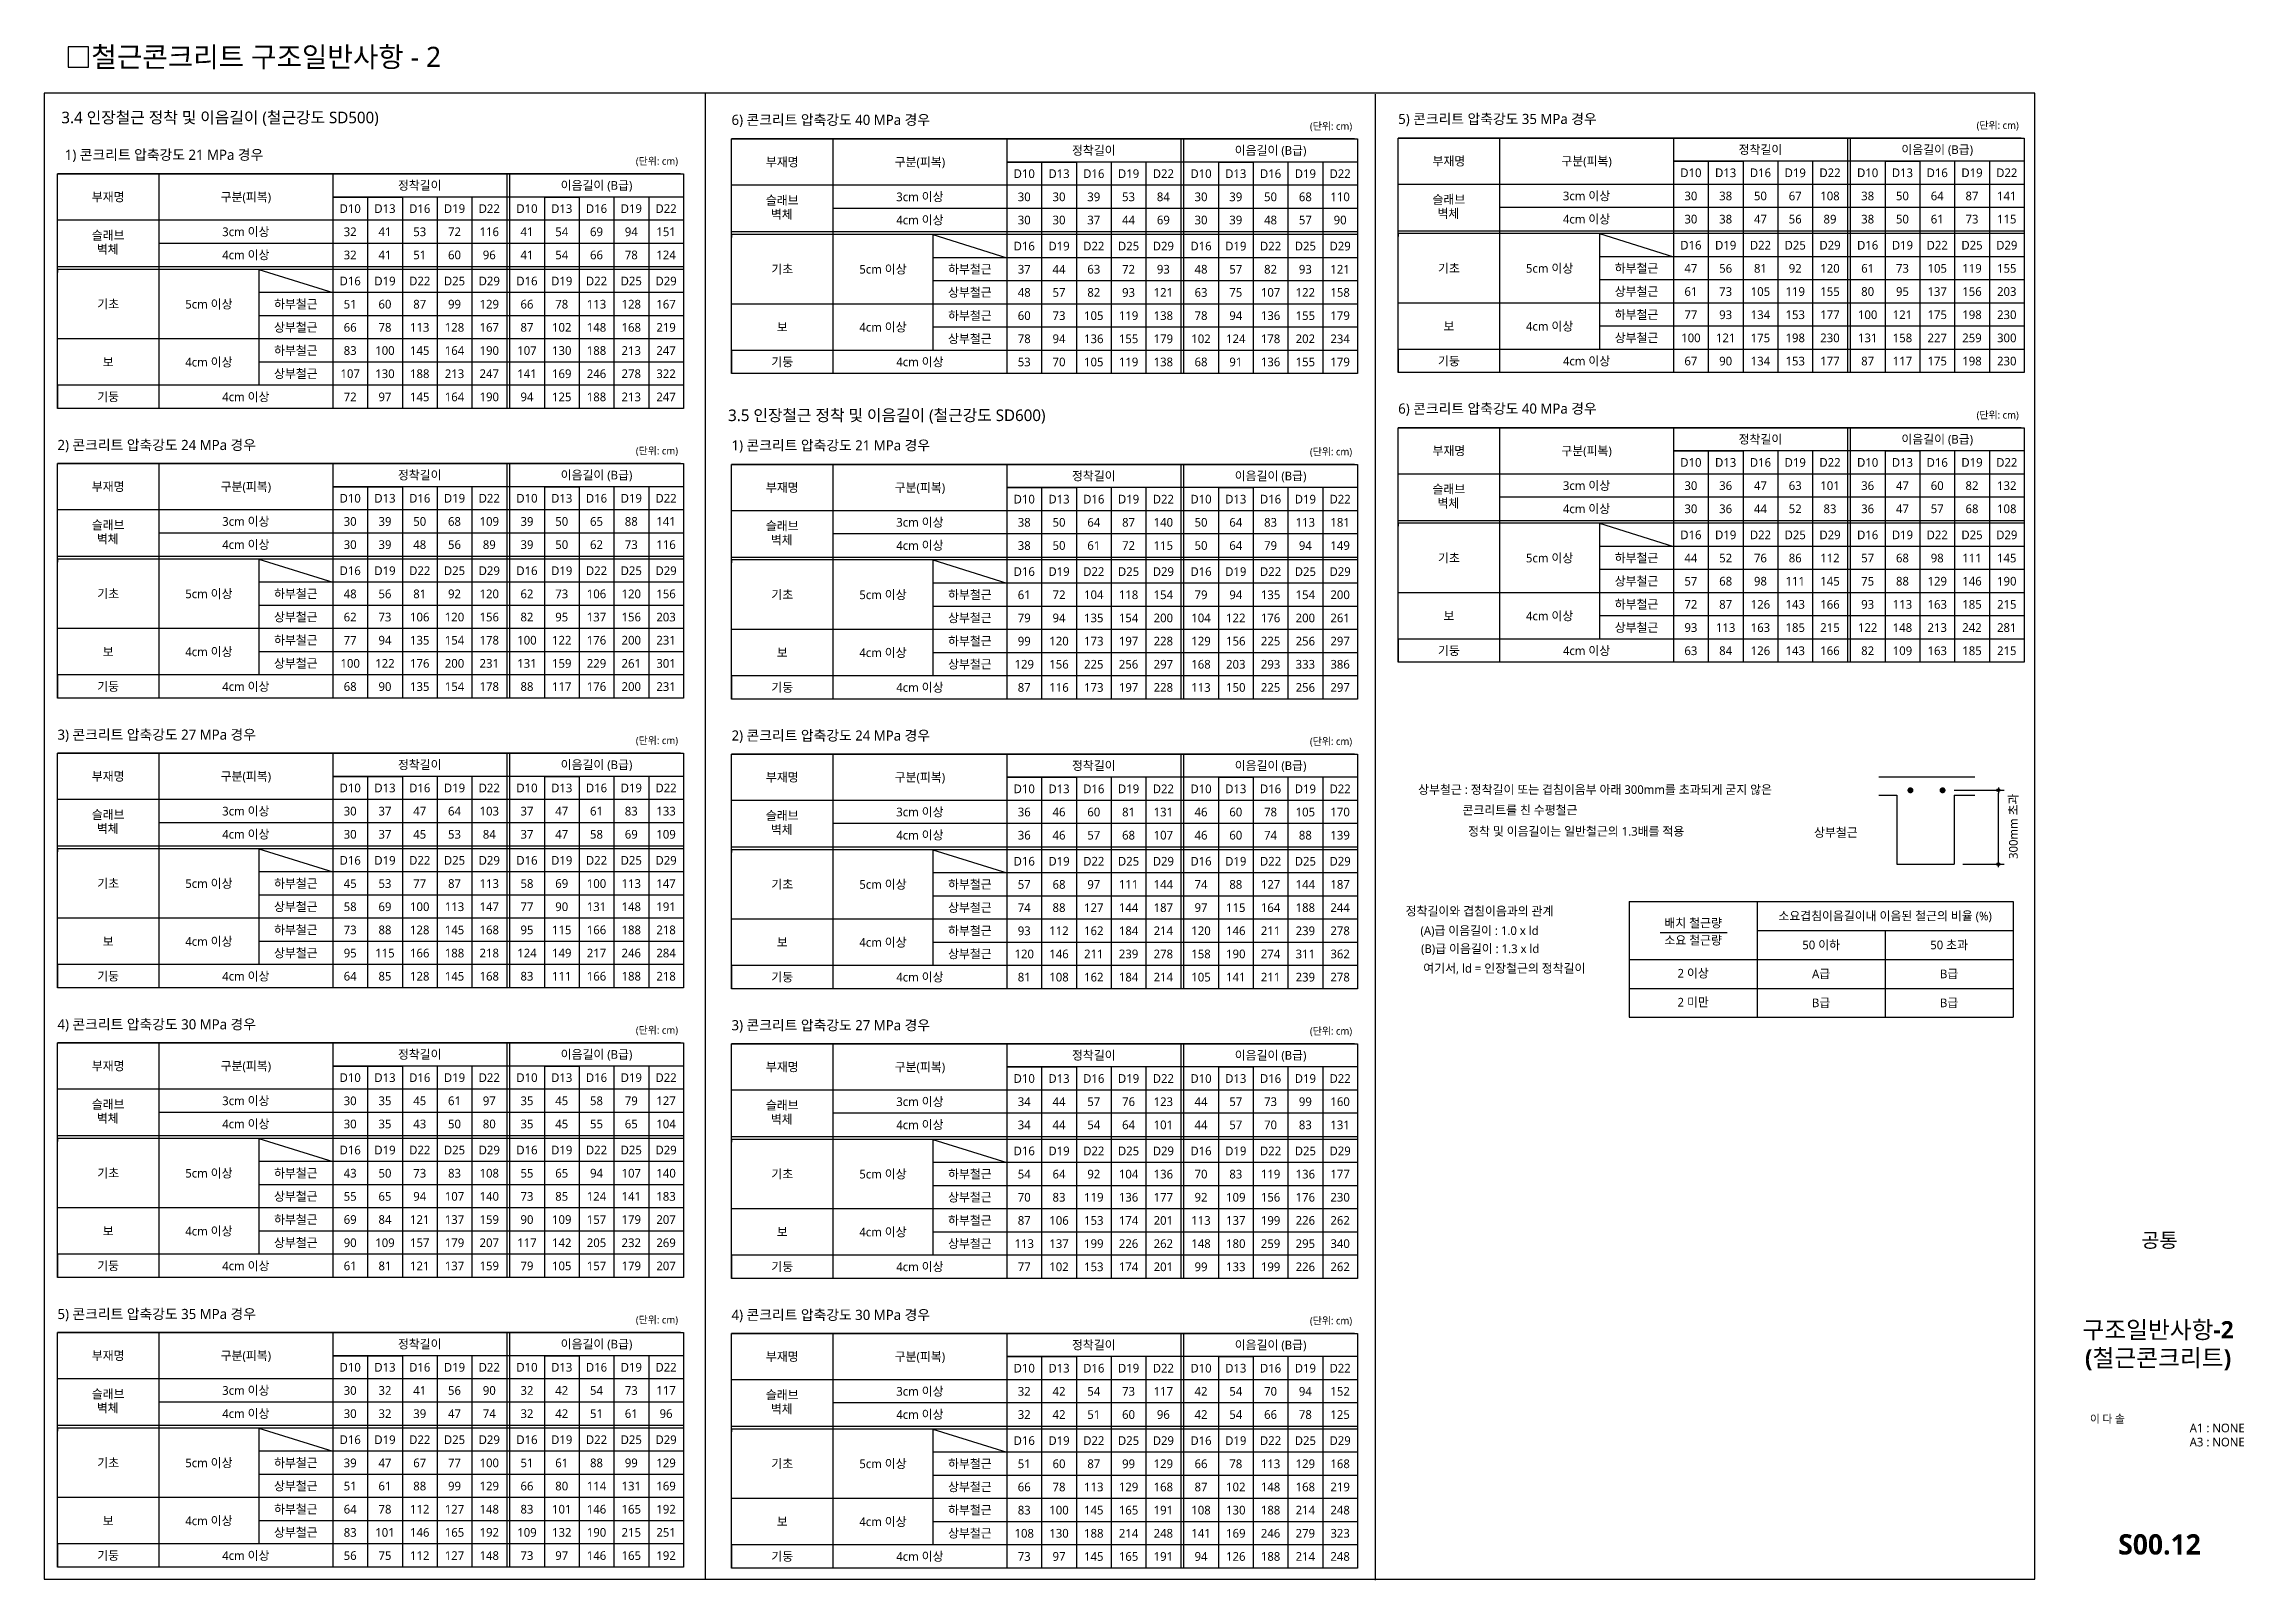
# Model space of a CAD drawing. Header units: millimetres. Extents: x 4573 to 501064, y -176100 to -4304.
# Drawn here: x 88750 to 164664, y -57331 to -4304 of the extents above; entities that cross this region are included whole.
import ezdxf
from ezdxf.enums import TextEntityAlignment as Align

# ---------------------------------------------------------------- set-up
doc = ezdxf.new("R2010")
doc.units = ezdxf.units.MM
doc.header["$LTSCALE"] = 800
doc.linetypes.add('ACAD_ISO02W100', pattern=[15, 12, -3])
doc.layers.get('Defpoints').update_dxf_attribs({"color": 147})
for name, color, linetype in [('BAR-S', 4, 'Continuous'), ('CHART', 7, 'Continuous'), ('DIM', 7, 'Continuous'), ('ELE4', 4, 'Continuous'), ('RXLEADER', 7, 'Continuous'), ('SHT', 5, 'Continuous'), ('TEXT', 3, 'Continuous'), ('TEXT5', 7, 'Continuous'), ('TITLE', 7, 'Continuous'), ('W1', 2, 'Continuous')]:
    doc.layers.add(name, color=color, linetype=linetype)
doc.styles.add('XR-SHEET-맑은고딕', font='malgun.ttf')
doc.styles.add('맑은고딕', font='malgun.ttf')
doc.styles.add('맑은고딕B', font='malgunbd.ttf')
doc.styles.add('스타일1', font='malgun.ttf')
doc.dimstyles.new('DIM1', dxfattribs={"dimscale": 10, "dimtxt": 3, "dimasz": 1, "dimexe": 2, "dimexo": 3, "dimgap": 1, "dimtad": 1, "dimdec": 0, "dimzin": 0, "dimdsep": 46, "dimtxsty": 'XR-SHEET-맑은고딕', "dimblk1": 'DIMDOT', "dimblk2": 'DIMDOT', "dimsah": 1, "dimcen": -1, "dimdle": 1.5, "dimclrt": 3, "dimadec": 0, "dimazin": 0, "dimtfac": 1, "dimtdec": 0, "dimtix": 1, "dimtmove": 2, "dimatfit": 3, "dimldrblk": 'DIMDOT', "dimfxl": 1, "dimtvp": 1, "dimtolj": 1, "dimtzin": 0, "dimarcsym": 0})

msp = doc.modelspace()

# ---------------------------------------------------------------- texts
at = {"layer": 'TEXT', "style": 'XR-SHEET-맑은고딕'}
msp.add_text('철근콘크리트 구조일반사항 - 2', height=700, dxfattribs=at).set_placement((90386.2, -4750), align=Align.MIDDLE_LEFT)
for s, height, p in [('3.4 인장철근 정착 및 이음길이 (철근강도 SD500)', 400, (89350.2, -7041.1)), ('6) 콘크리트 압축강도 40 MPa 경우', 350, (112475, -7097.2)), ('5) 콘크리트 압축강도 35 MPa 경우', 350, (135478.7, -7066.5)), ('(단위: cm)', 250, (132433.3, -7266.4)), ('(단위: cm)', 250, (155437.1, -7235.6)), ('1) 콘크리트 압축강도 21 MPa 경우', 350, (89468, -8303.3)), ('(단위: cm)', 250, (109173.8, -8472.5)), ('6) 콘크리트 압축강도 40 MPa 경우', 350, (135478.7, -17066.5)), ('3.5 인장철근 정착 및 이음길이 (철근강도 SD600)', 400, (112357.2, -17321.8)), ('(단위: cm)', 250, (155437.1, -17235.6)), ('2) 콘크리트 압축강도 24 MPa 경우', 350, (89215.4, -18321.7)), ('(단위: cm)', 250, (109173.8, -18472.5)), ('1) 콘크리트 압축강도 21 MPa 경우', 350, (112475, -18334.1)), ('(단위: cm)', 250, (132433.3, -18503.3)), ('3) 콘크리트 압축강도 27 MPa 경우', 350, (89215.4, -28321.7)), ('2) 콘크리트 압축강도 24 MPa 경우', 350, (112475, -28352.4)), ('(단위: cm)', 250, (109173.8, -28472.5)), ('(단위: cm)', 250, (132433.3, -28503.3)), ('4) 콘크리트 압축강도 30 MPa 경우', 350, (89215.4, -38321.7)), ('3) 콘크리트 압축강도 27 MPa 경우', 350, (112475, -38352.4)), ('(단위: cm)', 250, (109173.8, -38472.5)), ('(단위: cm)', 250, (132433.3, -38503.3)), ('5) 콘크리트 압축강도 35 MPa 경우', 350, (89215.4, -48321.7)), ('(단위: cm)', 250, (109173.8, -48472.5)), ('4) 콘크리트 압축강도 30 MPa 경우', 350, (112475, -48352.4)), ('(단위: cm)', 250, (132433.3, -48503.3))]:
    msp.add_text(s, height=height, dxfattribs=at).set_placement(p)
at = {"layer": 'TEXT'}
for s, height, style, p in [('부재명', 300, 'XR-SHEET-맑은고딕', (114224.9, -8380.7)), ('구분(피복)', 300, 'XR-SHEET-맑은고딕', (118974.8, -8380.7)), ('정착길이', 300, 'XR-SHEET-맑은고딕', (124974.8, -7980.7)), ('이음길이 (B급)', 300, 'XR-SHEET-맑은고딕', (131074.8, -7980.7)), ('부재명', 300, 'XR-SHEET-맑은고딕', (137228.7, -8350)), ('구분(피복)', 300, 'XR-SHEET-맑은고딕', (141978.6, -8350)), ('정착길이', 300, 'XR-SHEET-맑은고딕', (147978.6, -7950)), ('이음길이 (B급)', 300, 'XR-SHEET-맑은고딕', (154078.6, -7950)), ('정착길이', 300, 'XR-SHEET-맑은고딕', (101715.3, -9186.9)), ('이음길이 (B급)', 300, 'XR-SHEET-맑은고딕', (107815.3, -9186.9)), ('D10', 300, 'XR-SHEET-맑은고딕', (122574.8, -8780.7)), ('D13', 300, 'XR-SHEET-맑은고딕', (123774.8, -8780.7)), ('D16', 300, 'XR-SHEET-맑은고딕', (124974.8, -8780.7)), ('D19', 300, 'XR-SHEET-맑은고딕', (126174.8, -8780.7)), ('D22', 300, 'XR-SHEET-맑은고딕', (127374.8, -8780.7)), ('D10', 300, 'XR-SHEET-맑은고딕', (128674.8, -8780.7)), ('D13', 300, 'XR-SHEET-맑은고딕', (129874.8, -8780.7)), ('D16', 300, 'XR-SHEET-맑은고딕', (131074.8, -8780.7)), ('D19', 300, 'XR-SHEET-맑은고딕', (132274.8, -8780.7)), ('D22', 300, 'XR-SHEET-맑은고딕', (133474.8, -8780.7)), ('D10', 300, 'XR-SHEET-맑은고딕', (145578.6, -8750)), ('D13', 300, 'XR-SHEET-맑은고딕', (146778.6, -8750)), ('D16', 300, 'XR-SHEET-맑은고딕', (147978.6, -8750)), ('D19', 300, 'XR-SHEET-맑은고딕', (149178.6, -8750)), ('D22', 300, 'XR-SHEET-맑은고딕', (150378.6, -8750)), ('D10', 300, 'XR-SHEET-맑은고딕', (151678.6, -8750)), ('D13', 300, 'XR-SHEET-맑은고딕', (152878.6, -8750)), ('D16', 300, 'XR-SHEET-맑은고딕', (154078.6, -8750)), ('D19', 300, 'XR-SHEET-맑은고딕', (155278.6, -8750)), ('D22', 300, 'XR-SHEET-맑은고딕', (156478.6, -8750)), ('부재명', 300, 'XR-SHEET-맑은고딕', (90965.4, -9586.9)), ('구분(피복)', 300, 'XR-SHEET-맑은고딕', (95715.3, -9586.9)), ('D10', 300, 'XR-SHEET-맑은고딕', (99315.3, -9986.9)), ('D13', 300, 'XR-SHEET-맑은고딕', (100515.3, -9986.9)), ('D16', 300, 'XR-SHEET-맑은고딕', (101715.3, -9986.9)), ('D19', 300, 'XR-SHEET-맑은고딕', (102915.3, -9986.9)), ('D22', 300, 'XR-SHEET-맑은고딕', (104115.3, -9986.9)), ('D10', 300, 'XR-SHEET-맑은고딕', (105415.3, -9986.9)), ('D13', 300, 'XR-SHEET-맑은고딕', (106615.3, -9986.9)), ('D16', 300, 'XR-SHEET-맑은고딕', (107815.3, -9986.9)), ('D19', 300, 'XR-SHEET-맑은고딕', (109015.3, -9986.9)), ('D22', 300, 'XR-SHEET-맑은고딕', (110215.3, -9986.9)), ('슬래브', 300, 'XR-SHEET-맑은고딕', (114224.9, -9703.8)), ('슬래브', 300, 'XR-SHEET-맑은고딕', (114224.9, -9703.8)), ('3cm 이상', 300, 'XR-SHEET-맑은고딕', (118974.8, -9580.7)), ('30', 300, 'XR-SHEET-맑은고딕', (122574.8, -9580.7)), ('30', 300, 'XR-SHEET-맑은고딕', (123774.8, -9580.7)), ('39', 300, 'XR-SHEET-맑은고딕', (124974.8, -9580.7)), ('53', 300, 'XR-SHEET-맑은고딕', (126174.8, -9580.7)), ('84', 300, 'XR-SHEET-맑은고딕', (127374.8, -9580.7)), ('30', 300, 'XR-SHEET-맑은고딕', (128674.8, -9580.7)), ('39', 300, 'XR-SHEET-맑은고딕', (129874.8, -9580.7)), ('50', 300, 'XR-SHEET-맑은고딕', (131074.8, -9580.7)), ('68', 300, 'XR-SHEET-맑은고딕', (132274.8, -9580.7)), ('110', 300, 'XR-SHEET-맑은고딕', (133474.8, -9580.7)), ('슬래브', 300, 'XR-SHEET-맑은고딕', (137228.7, -9673.1)), ('슬래브', 300, 'XR-SHEET-맑은고딕', (137228.7, -9673.1)), ('3cm 이상', 300, 'XR-SHEET-맑은고딕', (141978.6, -9550)), ('30', 300, 'XR-SHEET-맑은고딕', (145578.6, -9550)), ('38', 300, 'XR-SHEET-맑은고딕', (146778.6, -9550)), ('50', 300, 'XR-SHEET-맑은고딕', (147978.6, -9550)), ('67', 300, 'XR-SHEET-맑은고딕', (149178.6, -9550)), ('108', 300, 'XR-SHEET-맑은고딕', (150378.6, -9550)), ('38', 300, 'XR-SHEET-맑은고딕', (151678.6, -9550)), ('50', 300, 'XR-SHEET-맑은고딕', (152878.6, -9550)), ('64', 300, 'XR-SHEET-맑은고딕', (154078.6, -9550)), ('87', 300, 'XR-SHEET-맑은고딕', (155278.6, -9550)), ('141', 300, 'XR-SHEET-맑은고딕', (156478.6, -9550)), ('3cm 이상', 300, 'XR-SHEET-맑은고딕', (95715.3, -10786.9)), ('벽체', 300, 'XR-SHEET-맑은고딕', (114206.7, -10188.1)), ('벽체', 300, 'XR-SHEET-맑은고딕', (114206.7, -10188.1)), ('4cm 이상', 300, 'XR-SHEET-맑은고딕', (118974.8, -10380.7)), ('30', 300, 'XR-SHEET-맑은고딕', (122574.8, -10380.7)), ('30', 300, 'XR-SHEET-맑은고딕', (123774.8, -10380.7)), ('37', 300, 'XR-SHEET-맑은고딕', (124974.8, -10380.7)), ('44', 300, 'XR-SHEET-맑은고딕', (126174.8, -10380.7)), ('69', 300, 'XR-SHEET-맑은고딕', (127374.8, -10380.7)), ('30', 300, 'XR-SHEET-맑은고딕', (128674.8, -10380.7)), ('39', 300, 'XR-SHEET-맑은고딕', (129874.8, -10380.7)), ('48', 300, 'XR-SHEET-맑은고딕', (131074.8, -10380.7)), ('57', 300, 'XR-SHEET-맑은고딕', (132274.8, -10380.7)), ('90', 300, 'XR-SHEET-맑은고딕', (133474.8, -10380.7)), ('벽체', 300, 'XR-SHEET-맑은고딕', (137210.4, -10157.3)), ('벽체', 300, 'XR-SHEET-맑은고딕', (137210.4, -10157.3)), ('4cm 이상', 300, 'XR-SHEET-맑은고딕', (141978.6, -10350)), ('30', 300, 'XR-SHEET-맑은고딕', (145578.6, -10350)), ('38', 300, 'XR-SHEET-맑은고딕', (146778.6, -10350)), ('47', 300, 'XR-SHEET-맑은고딕', (147978.6, -10350)), ('56', 300, 'XR-SHEET-맑은고딕', (149178.6, -10350)), ('89', 300, 'XR-SHEET-맑은고딕', (150378.6, -10350)), ('38', 300, 'XR-SHEET-맑은고딕', (151678.6, -10350)), ('50', 300, 'XR-SHEET-맑은고딕', (152878.6, -10350)), ('61', 300, 'XR-SHEET-맑은고딕', (154078.6, -10350)), ('73', 300, 'XR-SHEET-맑은고딕', (155278.6, -10350)), ('115', 300, 'XR-SHEET-맑은고딕', (156478.6, -10350)), ('슬래브', 300, 'XR-SHEET-맑은고딕', (90965.4, -10909.9)), ('슬래브', 300, 'XR-SHEET-맑은고딕', (90965.4, -10909.9)), ('벽체', 300, 'XR-SHEET-맑은고딕', (90947.1, -11394.2)), ('벽체', 300, 'XR-SHEET-맑은고딕', (90947.1, -11394.2)), ('32', 300, 'XR-SHEET-맑은고딕', (99315.3, -10786.9)), ('41', 300, 'XR-SHEET-맑은고딕', (100515.3, -10786.9)), ('53', 300, 'XR-SHEET-맑은고딕', (101715.3, -10786.9)), ('72', 300, 'XR-SHEET-맑은고딕', (102915.3, -10786.9)), ('116', 300, 'XR-SHEET-맑은고딕', (104115.3, -10786.9)), ('41', 300, 'XR-SHEET-맑은고딕', (105415.3, -10786.9)), ('54', 300, 'XR-SHEET-맑은고딕', (106615.3, -10786.9)), ('69', 300, 'XR-SHEET-맑은고딕', (107815.3, -10786.9)), ('94', 300, 'XR-SHEET-맑은고딕', (109015.3, -10786.9)), ('151', 300, 'XR-SHEET-맑은고딕', (110215.3, -10786.9)), ('D16', 300, 'XR-SHEET-맑은고딕', (122574.8, -11280.7)), ('D19', 300, 'XR-SHEET-맑은고딕', (123774.8, -11280.7)), ('D22', 300, 'XR-SHEET-맑은고딕', (124974.8, -11280.7)), ('D25', 300, 'XR-SHEET-맑은고딕', (126174.8, -11280.7)), ('D29', 300, 'XR-SHEET-맑은고딕', (127374.8, -11280.7)), ('D16', 300, 'XR-SHEET-맑은고딕', (128674.8, -11280.7)), ('D19', 300, 'XR-SHEET-맑은고딕', (129874.8, -11280.7)), ('D22', 300, 'XR-SHEET-맑은고딕', (131074.8, -11280.7)), ('D25', 300, 'XR-SHEET-맑은고딕', (132274.8, -11280.7)), ('D29', 300, 'XR-SHEET-맑은고딕', (133474.8, -11280.7)), ('D16', 300, 'XR-SHEET-맑은고딕', (145578.6, -11250)), ('D19', 300, 'XR-SHEET-맑은고딕', (146778.6, -11250)), ('D22', 300, 'XR-SHEET-맑은고딕', (147978.6, -11250)), ('D25', 300, 'XR-SHEET-맑은고딕', (149178.6, -11250)), ('D29', 300, 'XR-SHEET-맑은고딕', (150378.6, -11250)), ('D16', 300, 'XR-SHEET-맑은고딕', (151678.6, -11250)), ('D19', 300, 'XR-SHEET-맑은고딕', (152878.6, -11250)), ('D22', 300, 'XR-SHEET-맑은고딕', (154078.6, -11250)), ('D25', 300, 'XR-SHEET-맑은고딕', (155278.6, -11250)), ('D29', 300, 'XR-SHEET-맑은고딕', (156478.6, -11250)), ('4cm 이상', 300, 'XR-SHEET-맑은고딕', (95715.3, -11586.9)), ('32', 300, 'XR-SHEET-맑은고딕', (99315.3, -11586.9)), ('41', 300, 'XR-SHEET-맑은고딕', (100515.3, -11586.9)), ('51', 300, 'XR-SHEET-맑은고딕', (101715.3, -11586.9)), ('60', 300, 'XR-SHEET-맑은고딕', (102915.3, -11586.9)), ('96', 300, 'XR-SHEET-맑은고딕', (104115.3, -11586.9)), ('41', 300, 'XR-SHEET-맑은고딕', (105415.3, -11586.9)), ('54', 300, 'XR-SHEET-맑은고딕', (106615.3, -11586.9)), ('66', 300, 'XR-SHEET-맑은고딕', (107815.3, -11586.9)), ('78', 300, 'XR-SHEET-맑은고딕', (109015.3, -11586.9)), ('124', 300, 'XR-SHEET-맑은고딕', (110215.3, -11586.9)), ('기초', 300, 'XR-SHEET-맑은고딕', (114224.9, -12080.7)), ('5cm 이상', 300, 'XR-SHEET-맑은고딕', (117699.7, -12080.7)), ('하부철근', 300, 'XR-SHEET-맑은고딕', (120699.7, -12080.7)), ('37', 300, 'XR-SHEET-맑은고딕', (122574.8, -12080.7)), ('44', 300, 'XR-SHEET-맑은고딕', (123774.8, -12080.7)), ('63', 300, 'XR-SHEET-맑은고딕', (124974.8, -12080.7)), ('72', 300, 'XR-SHEET-맑은고딕', (126174.8, -12080.7)), ('93', 300, 'XR-SHEET-맑은고딕', (127374.8, -12080.7)), ('48', 300, 'XR-SHEET-맑은고딕', (128674.8, -12080.7)), ('57', 300, 'XR-SHEET-맑은고딕', (129874.8, -12080.7)), ('82', 300, 'XR-SHEET-맑은고딕', (131074.8, -12080.7)), ('93', 300, 'XR-SHEET-맑은고딕', (132274.8, -12080.7)), ('121', 300, 'XR-SHEET-맑은고딕', (133474.8, -12080.7)), ('기초', 300, 'XR-SHEET-맑은고딕', (137228.7, -12050)), ('5cm 이상', 300, 'XR-SHEET-맑은고딕', (140703.5, -12050)), ('하부철근', 300, 'XR-SHEET-맑은고딕', (143703.5, -12050)), ('47', 300, 'XR-SHEET-맑은고딕', (145578.6, -12050)), ('56', 300, 'XR-SHEET-맑은고딕', (146778.6, -12050)), ('81', 300, 'XR-SHEET-맑은고딕', (147978.6, -12050)), ('92', 300, 'XR-SHEET-맑은고딕', (149178.6, -12050)), ('120', 300, 'XR-SHEET-맑은고딕', (150378.6, -12050)), ('61', 300, 'XR-SHEET-맑은고딕', (151678.6, -12050)), ('73', 300, 'XR-SHEET-맑은고딕', (152878.6, -12050)), ('105', 300, 'XR-SHEET-맑은고딕', (154078.6, -12050)), ('119', 300, 'XR-SHEET-맑은고딕', (155278.6, -12050)), ('155', 300, 'XR-SHEET-맑은고딕', (156478.6, -12050)), ('D16', 300, 'XR-SHEET-맑은고딕', (99315.3, -12486.9)), ('D19', 300, 'XR-SHEET-맑은고딕', (100515.3, -12486.9)), ('D22', 300, 'XR-SHEET-맑은고딕', (101715.3, -12486.9)), ('D25', 300, 'XR-SHEET-맑은고딕', (102915.3, -12486.9)), ('D29', 300, 'XR-SHEET-맑은고딕', (104115.3, -12486.9)), ('D16', 300, 'XR-SHEET-맑은고딕', (105415.3, -12486.9)), ('D19', 300, 'XR-SHEET-맑은고딕', (106615.3, -12486.9)), ('D22', 300, 'XR-SHEET-맑은고딕', (107815.3, -12486.9)), ('D25', 300, 'XR-SHEET-맑은고딕', (109015.3, -12486.9)), ('D29', 300, 'XR-SHEET-맑은고딕', (110215.3, -12486.9)), ('상부철근', 300, 'XR-SHEET-맑은고딕', (120699.7, -12880.7)), ('48', 300, 'XR-SHEET-맑은고딕', (122574.8, -12880.7)), ('57', 300, 'XR-SHEET-맑은고딕', (123774.8, -12880.7)), ('82', 300, 'XR-SHEET-맑은고딕', (124974.8, -12880.7)), ('93', 300, 'XR-SHEET-맑은고딕', (126174.8, -12880.7)), ('121', 300, 'XR-SHEET-맑은고딕', (127374.8, -12880.7)), ('63', 300, 'XR-SHEET-맑은고딕', (128674.8, -12880.7)), ('75', 300, 'XR-SHEET-맑은고딕', (129874.8, -12880.7)), ('107', 300, 'XR-SHEET-맑은고딕', (131074.8, -12880.7)), ('122', 300, 'XR-SHEET-맑은고딕', (132274.8, -12880.7)), ('158', 300, 'XR-SHEET-맑은고딕', (133474.8, -12880.7)), ('상부철근', 300, 'XR-SHEET-맑은고딕', (143703.5, -12850)), ('61', 300, 'XR-SHEET-맑은고딕', (145578.6, -12850)), ('73', 300, 'XR-SHEET-맑은고딕', (146778.6, -12850)), ('105', 300, 'XR-SHEET-맑은고딕', (147978.6, -12850)), ('119', 300, 'XR-SHEET-맑은고딕', (149178.6, -12850)), ('155', 300, 'XR-SHEET-맑은고딕', (150378.6, -12850)), ('80', 300, 'XR-SHEET-맑은고딕', (151678.6, -12850)), ('95', 300, 'XR-SHEET-맑은고딕', (152878.6, -12850)), ('137', 300, 'XR-SHEET-맑은고딕', (154078.6, -12850)), ('156', 300, 'XR-SHEET-맑은고딕', (155278.6, -12850)), ('203', 300, 'XR-SHEET-맑은고딕', (156478.6, -12850)), ('기초', 300, 'XR-SHEET-맑은고딕', (90965.4, -13286.9)), ('5cm 이상', 300, 'XR-SHEET-맑은고딕', (94440.2, -13286.9)), ('하부철근', 300, 'XR-SHEET-맑은고딕', (97440.2, -13286.9)), ('51', 300, 'XR-SHEET-맑은고딕', (99315.3, -13286.9)), ('60', 300, 'XR-SHEET-맑은고딕', (100515.3, -13286.9)), ('87', 300, 'XR-SHEET-맑은고딕', (101715.3, -13286.9)), ('99', 300, 'XR-SHEET-맑은고딕', (102915.3, -13286.9)), ('129', 300, 'XR-SHEET-맑은고딕', (104115.3, -13286.9)), ('66', 300, 'XR-SHEET-맑은고딕', (105415.3, -13286.9)), ('78', 300, 'XR-SHEET-맑은고딕', (106615.3, -13286.9)), ('113', 300, 'XR-SHEET-맑은고딕', (107815.3, -13286.9)), ('128', 300, 'XR-SHEET-맑은고딕', (109015.3, -13286.9)), ('167', 300, 'XR-SHEET-맑은고딕', (110215.3, -13286.9)), ('하부철근', 300, 'XR-SHEET-맑은고딕', (120699.7, -13680.7)), ('60', 300, 'XR-SHEET-맑은고딕', (122574.8, -13680.7)), ('73', 300, 'XR-SHEET-맑은고딕', (123774.8, -13680.7)), ('105', 300, 'XR-SHEET-맑은고딕', (124974.8, -13680.7)), ('119', 300, 'XR-SHEET-맑은고딕', (126174.8, -13680.7)), ('138', 300, 'XR-SHEET-맑은고딕', (127374.8, -13680.7)), ('78', 300, 'XR-SHEET-맑은고딕', (128674.8, -13680.7)), ('94', 300, 'XR-SHEET-맑은고딕', (129874.8, -13680.7)), ('136', 300, 'XR-SHEET-맑은고딕', (131074.8, -13680.7)), ('155', 300, 'XR-SHEET-맑은고딕', (132274.8, -13680.7)), ('179', 300, 'XR-SHEET-맑은고딕', (133474.8, -13680.7)), ('하부철근', 300, 'XR-SHEET-맑은고딕', (143703.5, -13650)), ('77', 300, 'XR-SHEET-맑은고딕', (145578.6, -13650)), ('93', 300, 'XR-SHEET-맑은고딕', (146778.6, -13650)), ('134', 300, 'XR-SHEET-맑은고딕', (147978.6, -13650)), ('153', 300, 'XR-SHEET-맑은고딕', (149178.6, -13650)), ('177', 300, 'XR-SHEET-맑은고딕', (150378.6, -13650)), ('100', 300, 'XR-SHEET-맑은고딕', (151678.6, -13650)), ('121', 300, 'XR-SHEET-맑은고딕', (152878.6, -13650)), ('175', 300, 'XR-SHEET-맑은고딕', (154078.6, -13650)), ('198', 300, 'XR-SHEET-맑은고딕', (155278.6, -13650)), ('230', 300, 'XR-SHEET-맑은고딕', (156478.6, -13650)), ('상부철근', 300, 'XR-SHEET-맑은고딕', (97440.2, -14086.9)), ('66', 300, 'XR-SHEET-맑은고딕', (99315.3, -14086.9)), ('78', 300, 'XR-SHEET-맑은고딕', (100515.3, -14086.9)), ('113', 300, 'XR-SHEET-맑은고딕', (101715.3, -14086.9)), ('128', 300, 'XR-SHEET-맑은고딕', (102915.3, -14086.9)), ('167', 300, 'XR-SHEET-맑은고딕', (104115.3, -14086.9)), ('87', 300, 'XR-SHEET-맑은고딕', (105415.3, -14086.9)), ('102', 300, 'XR-SHEET-맑은고딕', (106615.3, -14086.9)), ('148', 300, 'XR-SHEET-맑은고딕', (107815.3, -14086.9)), ('168', 300, 'XR-SHEET-맑은고딕', (109015.3, -14086.9)), ('219', 300, 'XR-SHEET-맑은고딕', (110215.3, -14086.9)), ('보', 300, 'XR-SHEET-맑은고딕', (114224.9, -14080.7)), ('4cm 이상', 300, 'XR-SHEET-맑은고딕', (117699.7, -14080.7)), ('상부철근', 300, 'XR-SHEET-맑은고딕', (120699.7, -14480.7)), ('78', 300, 'XR-SHEET-맑은고딕', (122574.8, -14480.7)), ('94', 300, 'XR-SHEET-맑은고딕', (123774.8, -14480.7)), ('136', 300, 'XR-SHEET-맑은고딕', (124974.8, -14480.7)), ('155', 300, 'XR-SHEET-맑은고딕', (126174.8, -14480.7)), ('179', 300, 'XR-SHEET-맑은고딕', (127374.8, -14480.7)), ('102', 300, 'XR-SHEET-맑은고딕', (128674.8, -14480.7)), ('124', 300, 'XR-SHEET-맑은고딕', (129874.8, -14480.7)), ('178', 300, 'XR-SHEET-맑은고딕', (131074.8, -14480.7)), ('202', 300, 'XR-SHEET-맑은고딕', (132274.8, -14480.7)), ('234', 300, 'XR-SHEET-맑은고딕', (133474.8, -14480.7)), ('보', 300, 'XR-SHEET-맑은고딕', (137228.7, -14050)), ('4cm 이상', 300, 'XR-SHEET-맑은고딕', (140703.5, -14050)), ('상부철근', 300, 'XR-SHEET-맑은고딕', (143703.5, -14450)), ('100', 300, 'XR-SHEET-맑은고딕', (145578.6, -14450)), ('121', 300, 'XR-SHEET-맑은고딕', (146778.6, -14450)), ('175', 300, 'XR-SHEET-맑은고딕', (147978.6, -14450)), ('198', 300, 'XR-SHEET-맑은고딕', (149178.6, -14450)), ('230', 300, 'XR-SHEET-맑은고딕', (150378.6, -14450)), ('131', 300, 'XR-SHEET-맑은고딕', (151678.6, -14450)), ('158', 300, 'XR-SHEET-맑은고딕', (152878.6, -14450)), ('227', 300, 'XR-SHEET-맑은고딕', (154078.6, -14450)), ('259', 300, 'XR-SHEET-맑은고딕', (155278.6, -14450)), ('300', 300, 'XR-SHEET-맑은고딕', (156478.6, -14450)), ('보', 300, 'XR-SHEET-맑은고딕', (90965.4, -15286.9)), ('4cm 이상', 300, 'XR-SHEET-맑은고딕', (94440.2, -15286.9)), ('하부철근', 300, 'XR-SHEET-맑은고딕', (97440.2, -14886.9)), ('83', 300, 'XR-SHEET-맑은고딕', (99315.3, -14886.9)), ('100', 300, 'XR-SHEET-맑은고딕', (100515.3, -14886.9)), ('145', 300, 'XR-SHEET-맑은고딕', (101715.3, -14886.9)), ('164', 300, 'XR-SHEET-맑은고딕', (102915.3, -14886.9)), ('190', 300, 'XR-SHEET-맑은고딕', (104115.3, -14886.9)), ('107', 300, 'XR-SHEET-맑은고딕', (105415.3, -14886.9)), ('130', 300, 'XR-SHEET-맑은고딕', (106615.3, -14886.9)), ('188', 300, 'XR-SHEET-맑은고딕', (107815.3, -14886.9)), ('213', 300, 'XR-SHEET-맑은고딕', (109015.3, -14886.9)), ('247', 300, 'XR-SHEET-맑은고딕', (110215.3, -14886.9)), ('기둥', 300, 'XR-SHEET-맑은고딕', (114224.9, -15280.7)), ('4cm 이상', 300, 'XR-SHEET-맑은고딕', (118974.8, -15280.7)), ('53', 300, 'XR-SHEET-맑은고딕', (122574.8, -15280.7)), ('70', 300, 'XR-SHEET-맑은고딕', (123774.8, -15280.7)), ('105', 300, 'XR-SHEET-맑은고딕', (124974.8, -15280.7)), ('119', 300, 'XR-SHEET-맑은고딕', (126174.8, -15280.7)), ('138', 300, 'XR-SHEET-맑은고딕', (127374.8, -15280.7)), ('68', 300, 'XR-SHEET-맑은고딕', (128674.8, -15280.7)), ('91', 300, 'XR-SHEET-맑은고딕', (129874.8, -15280.7)), ('136', 300, 'XR-SHEET-맑은고딕', (131074.8, -15280.7)), ('155', 300, 'XR-SHEET-맑은고딕', (132274.8, -15280.7)), ('179', 300, 'XR-SHEET-맑은고딕', (133474.8, -15280.7)), ('기둥', 300, 'XR-SHEET-맑은고딕', (137228.7, -15250)), ('4cm 이상', 300, 'XR-SHEET-맑은고딕', (141978.6, -15250)), ('67', 300, 'XR-SHEET-맑은고딕', (145578.6, -15250)), ('90', 300, 'XR-SHEET-맑은고딕', (146778.6, -15250)), ('134', 300, 'XR-SHEET-맑은고딕', (147978.6, -15250)), ('153', 300, 'XR-SHEET-맑은고딕', (149178.6, -15250)), ('177', 300, 'XR-SHEET-맑은고딕', (150378.6, -15250)), ('87', 300, 'XR-SHEET-맑은고딕', (151678.6, -15250)), ('117', 300, 'XR-SHEET-맑은고딕', (152878.6, -15250)), ('175', 300, 'XR-SHEET-맑은고딕', (154078.6, -15250)), ('198', 300, 'XR-SHEET-맑은고딕', (155278.6, -15250)), ('230', 300, 'XR-SHEET-맑은고딕', (156478.6, -15250)), ('상부철근', 300, 'XR-SHEET-맑은고딕', (97440.2, -15686.9)), ('107', 300, 'XR-SHEET-맑은고딕', (99315.3, -15686.9)), ('130', 300, 'XR-SHEET-맑은고딕', (100515.3, -15686.9)), ('188', 300, 'XR-SHEET-맑은고딕', (101715.3, -15686.9)), ('213', 300, 'XR-SHEET-맑은고딕', (102915.3, -15686.9)), ('247', 300, 'XR-SHEET-맑은고딕', (104115.3, -15686.9)), ('141', 300, 'XR-SHEET-맑은고딕', (105415.3, -15686.9)), ('169', 300, 'XR-SHEET-맑은고딕', (106615.3, -15686.9)), ('246', 300, 'XR-SHEET-맑은고딕', (107815.3, -15686.9)), ('278', 300, 'XR-SHEET-맑은고딕', (109015.3, -15686.9)), ('322', 300, 'XR-SHEET-맑은고딕', (110215.3, -15686.9)), ('기둥', 300, 'XR-SHEET-맑은고딕', (90965.4, -16486.9)), ('4cm 이상', 300, 'XR-SHEET-맑은고딕', (95715.3, -16486.9)), ('72', 300, 'XR-SHEET-맑은고딕', (99315.3, -16486.9)), ('97', 300, 'XR-SHEET-맑은고딕', (100515.3, -16486.9)), ('145', 300, 'XR-SHEET-맑은고딕', (101715.3, -16486.9)), ('164', 300, 'XR-SHEET-맑은고딕', (102915.3, -16486.9)), ('190', 300, 'XR-SHEET-맑은고딕', (104115.3, -16486.9)), ('94', 300, 'XR-SHEET-맑은고딕', (105415.3, -16486.9)), ('125', 300, 'XR-SHEET-맑은고딕', (106615.3, -16486.9)), ('188', 300, 'XR-SHEET-맑은고딕', (107815.3, -16486.9)), ('213', 300, 'XR-SHEET-맑은고딕', (109015.3, -16486.9)), ('247', 300, 'XR-SHEET-맑은고딕', (110215.3, -16486.9)), ('부재명', 300, 'XR-SHEET-맑은고딕', (137228.7, -18350)), ('구분(피복)', 300, 'XR-SHEET-맑은고딕', (141978.6, -18350)), ('정착길이', 300, 'XR-SHEET-맑은고딕', (147978.6, -17950)), ('이음길이 (B급)', 300, 'XR-SHEET-맑은고딕', (154078.6, -17950)), ('D10', 300, 'XR-SHEET-맑은고딕', (145578.6, -18750)), ('D13', 300, 'XR-SHEET-맑은고딕', (146778.6, -18750)), ('D16', 300, 'XR-SHEET-맑은고딕', (147978.6, -18750)), ('D19', 300, 'XR-SHEET-맑은고딕', (149178.6, -18750)), ('D22', 300, 'XR-SHEET-맑은고딕', (150378.6, -18750)), ('D10', 300, 'XR-SHEET-맑은고딕', (151678.6, -18750)), ('D13', 300, 'XR-SHEET-맑은고딕', (152878.6, -18750)), ('D16', 300, 'XR-SHEET-맑은고딕', (154078.6, -18750)), ('D19', 300, 'XR-SHEET-맑은고딕', (155278.6, -18750)), ('D22', 300, 'XR-SHEET-맑은고딕', (156478.6, -18750)), ('부재명', 300, 'XR-SHEET-맑은고딕', (90965.4, -19586.9)), ('구분(피복)', 300, 'XR-SHEET-맑은고딕', (95715.3, -19586.9)), ('정착길이', 300, 'XR-SHEET-맑은고딕', (101715.3, -19186.9)), ('이음길이 (B급)', 300, 'XR-SHEET-맑은고딕', (107815.3, -19186.9)), ('부재명', 300, 'XR-SHEET-맑은고딕', (114224.9, -19617.6)), ('구분(피복)', 300, 'XR-SHEET-맑은고딕', (118974.8, -19617.6)), ('정착길이', 300, 'XR-SHEET-맑은고딕', (124974.8, -19217.6)), ('이음길이 (B급)', 300, 'XR-SHEET-맑은고딕', (131074.8, -19217.6)), ('슬래브', 300, 'XR-SHEET-맑은고딕', (137228.7, -19673.1)), ('슬래브', 300, 'XR-SHEET-맑은고딕', (137228.7, -19673.1)), ('3cm 이상', 300, 'XR-SHEET-맑은고딕', (141978.6, -19550)), ('30', 300, 'XR-SHEET-맑은고딕', (145578.6, -19550)), ('36', 300, 'XR-SHEET-맑은고딕', (146778.6, -19550)), ('47', 300, 'XR-SHEET-맑은고딕', (147978.6, -19550)), ('63', 300, 'XR-SHEET-맑은고딕', (149178.6, -19550)), ('101', 300, 'XR-SHEET-맑은고딕', (150378.6, -19550)), ('36', 300, 'XR-SHEET-맑은고딕', (151678.6, -19550)), ('47', 300, 'XR-SHEET-맑은고딕', (152878.6, -19550)), ('60', 300, 'XR-SHEET-맑은고딕', (154078.6, -19550)), ('82', 300, 'XR-SHEET-맑은고딕', (155278.6, -19550)), ('132', 300, 'XR-SHEET-맑은고딕', (156478.6, -19550)), ('D10', 300, 'XR-SHEET-맑은고딕', (99315.3, -19986.9)), ('D13', 300, 'XR-SHEET-맑은고딕', (100515.3, -19986.9)), ('D16', 300, 'XR-SHEET-맑은고딕', (101715.3, -19986.9)), ('D19', 300, 'XR-SHEET-맑은고딕', (102915.3, -19986.9)), ('D22', 300, 'XR-SHEET-맑은고딕', (104115.3, -19986.9)), ('D10', 300, 'XR-SHEET-맑은고딕', (105415.3, -19986.9)), ('D13', 300, 'XR-SHEET-맑은고딕', (106615.3, -19986.9)), ('D16', 300, 'XR-SHEET-맑은고딕', (107815.3, -19986.9)), ('D19', 300, 'XR-SHEET-맑은고딕', (109015.3, -19986.9)), ('D22', 300, 'XR-SHEET-맑은고딕', (110215.3, -19986.9)), ('D10', 300, 'XR-SHEET-맑은고딕', (122574.8, -20017.6)), ('D13', 300, 'XR-SHEET-맑은고딕', (123774.8, -20017.6)), ('D16', 300, 'XR-SHEET-맑은고딕', (124974.8, -20017.6)), ('D19', 300, 'XR-SHEET-맑은고딕', (126174.8, -20017.6)), ('D22', 300, 'XR-SHEET-맑은고딕', (127374.8, -20017.6)), ('D10', 300, 'XR-SHEET-맑은고딕', (128674.8, -20017.6)), ('D13', 300, 'XR-SHEET-맑은고딕', (129874.8, -20017.6)), ('D16', 300, 'XR-SHEET-맑은고딕', (131074.8, -20017.6)), ('D19', 300, 'XR-SHEET-맑은고딕', (132274.8, -20017.6)), ('D22', 300, 'XR-SHEET-맑은고딕', (133474.8, -20017.6)), ('벽체', 300, 'XR-SHEET-맑은고딕', (137210.4, -20157.3)), ('벽체', 300, 'XR-SHEET-맑은고딕', (137210.4, -20157.3)), ('4cm 이상', 300, 'XR-SHEET-맑은고딕', (141978.6, -20350)), ('30', 300, 'XR-SHEET-맑은고딕', (145578.6, -20350)), ('36', 300, 'XR-SHEET-맑은고딕', (146778.6, -20350)), ('44', 300, 'XR-SHEET-맑은고딕', (147978.6, -20350)), ('52', 300, 'XR-SHEET-맑은고딕', (149178.6, -20350)), ('83', 300, 'XR-SHEET-맑은고딕', (150378.6, -20350)), ('36', 300, 'XR-SHEET-맑은고딕', (151678.6, -20350)), ('47', 300, 'XR-SHEET-맑은고딕', (152878.6, -20350)), ('57', 300, 'XR-SHEET-맑은고딕', (154078.6, -20350)), ('68', 300, 'XR-SHEET-맑은고딕', (155278.6, -20350)), ('108', 300, 'XR-SHEET-맑은고딕', (156478.6, -20350)), ('슬래브', 300, 'XR-SHEET-맑은고딕', (90965.4, -20909.9)), ('슬래브', 300, 'XR-SHEET-맑은고딕', (90965.4, -20909.9)), ('벽체', 300, 'XR-SHEET-맑은고딕', (90947.1, -21394.2)), ('벽체', 300, 'XR-SHEET-맑은고딕', (90947.1, -21394.2)), ('3cm 이상', 300, 'XR-SHEET-맑은고딕', (95715.3, -20786.9)), ('30', 300, 'XR-SHEET-맑은고딕', (99315.3, -20786.9)), ('39', 300, 'XR-SHEET-맑은고딕', (100515.3, -20786.9)), ('50', 300, 'XR-SHEET-맑은고딕', (101715.3, -20786.9)), ('68', 300, 'XR-SHEET-맑은고딕', (102915.3, -20786.9)), ('109', 300, 'XR-SHEET-맑은고딕', (104115.3, -20786.9)), ('39', 300, 'XR-SHEET-맑은고딕', (105415.3, -20786.9)), ('50', 300, 'XR-SHEET-맑은고딕', (106615.3, -20786.9)), ('65', 300, 'XR-SHEET-맑은고딕', (107815.3, -20786.9)), ('88', 300, 'XR-SHEET-맑은고딕', (109015.3, -20786.9)), ('141', 300, 'XR-SHEET-맑은고딕', (110215.3, -20786.9)), ('슬래브', 300, 'XR-SHEET-맑은고딕', (114224.9, -20940.7)), ('슬래브', 300, 'XR-SHEET-맑은고딕', (114224.9, -20940.7)), ('벽체', 300, 'XR-SHEET-맑은고딕', (114206.7, -21425)), ('벽체', 300, 'XR-SHEET-맑은고딕', (114206.7, -21425)), ('3cm 이상', 300, 'XR-SHEET-맑은고딕', (118974.8, -20817.6)), ('38', 300, 'XR-SHEET-맑은고딕', (122574.8, -20817.6)), ('50', 300, 'XR-SHEET-맑은고딕', (123774.8, -20817.6)), ('64', 300, 'XR-SHEET-맑은고딕', (124974.8, -20817.6)), ('87', 300, 'XR-SHEET-맑은고딕', (126174.8, -20817.6)), ('140', 300, 'XR-SHEET-맑은고딕', (127374.8, -20817.6)), ('50', 300, 'XR-SHEET-맑은고딕', (128674.8, -20817.6)), ('64', 300, 'XR-SHEET-맑은고딕', (129874.8, -20817.6)), ('83', 300, 'XR-SHEET-맑은고딕', (131074.8, -20817.6)), ('113', 300, 'XR-SHEET-맑은고딕', (132274.8, -20817.6)), ('181', 300, 'XR-SHEET-맑은고딕', (133474.8, -20817.6)), ('D16', 300, 'XR-SHEET-맑은고딕', (145578.6, -21250)), ('D19', 300, 'XR-SHEET-맑은고딕', (146778.6, -21250)), ('D22', 300, 'XR-SHEET-맑은고딕', (147978.6, -21250)), ('D25', 300, 'XR-SHEET-맑은고딕', (149178.6, -21250)), ('D29', 300, 'XR-SHEET-맑은고딕', (150378.6, -21250)), ('D16', 300, 'XR-SHEET-맑은고딕', (151678.6, -21250)), ('D19', 300, 'XR-SHEET-맑은고딕', (152878.6, -21250)), ('D22', 300, 'XR-SHEET-맑은고딕', (154078.6, -21250)), ('D25', 300, 'XR-SHEET-맑은고딕', (155278.6, -21250)), ('D29', 300, 'XR-SHEET-맑은고딕', (156478.6, -21250)), ('4cm 이상', 300, 'XR-SHEET-맑은고딕', (95715.3, -21586.9)), ('30', 300, 'XR-SHEET-맑은고딕', (99315.3, -21586.9)), ('39', 300, 'XR-SHEET-맑은고딕', (100515.3, -21586.9)), ('48', 300, 'XR-SHEET-맑은고딕', (101715.3, -21586.9)), ('56', 300, 'XR-SHEET-맑은고딕', (102915.3, -21586.9)), ('89', 300, 'XR-SHEET-맑은고딕', (104115.3, -21586.9)), ('39', 300, 'XR-SHEET-맑은고딕', (105415.3, -21586.9)), ('50', 300, 'XR-SHEET-맑은고딕', (106615.3, -21586.9)), ('62', 300, 'XR-SHEET-맑은고딕', (107815.3, -21586.9)), ('73', 300, 'XR-SHEET-맑은고딕', (109015.3, -21586.9)), ('116', 300, 'XR-SHEET-맑은고딕', (110215.3, -21586.9)), ('4cm 이상', 300, 'XR-SHEET-맑은고딕', (118974.8, -21617.6)), ('38', 300, 'XR-SHEET-맑은고딕', (122574.8, -21617.6)), ('50', 300, 'XR-SHEET-맑은고딕', (123774.8, -21617.6)), ('61', 300, 'XR-SHEET-맑은고딕', (124974.8, -21617.6)), ('72', 300, 'XR-SHEET-맑은고딕', (126174.8, -21617.6)), ('115', 300, 'XR-SHEET-맑은고딕', (127374.8, -21617.6)), ('50', 300, 'XR-SHEET-맑은고딕', (128674.8, -21617.6)), ('64', 300, 'XR-SHEET-맑은고딕', (129874.8, -21617.6)), ('79', 300, 'XR-SHEET-맑은고딕', (131074.8, -21617.6)), ('94', 300, 'XR-SHEET-맑은고딕', (132274.8, -21617.6)), ('149', 300, 'XR-SHEET-맑은고딕', (133474.8, -21617.6)), ('기초', 300, 'XR-SHEET-맑은고딕', (137228.7, -22050)), ('5cm 이상', 300, 'XR-SHEET-맑은고딕', (140703.5, -22050)), ('하부철근', 300, 'XR-SHEET-맑은고딕', (143703.5, -22050)), ('44', 300, 'XR-SHEET-맑은고딕', (145578.6, -22050)), ('52', 300, 'XR-SHEET-맑은고딕', (146778.6, -22050)), ('76', 300, 'XR-SHEET-맑은고딕', (147978.6, -22050)), ('86', 300, 'XR-SHEET-맑은고딕', (149178.6, -22050)), ('112', 300, 'XR-SHEET-맑은고딕', (150378.6, -22050)), ('57', 300, 'XR-SHEET-맑은고딕', (151678.6, -22050)), ('68', 300, 'XR-SHEET-맑은고딕', (152878.6, -22050)), ('98', 300, 'XR-SHEET-맑은고딕', (154078.6, -22050)), ('111', 300, 'XR-SHEET-맑은고딕', (155278.6, -22050)), ('145', 300, 'XR-SHEET-맑은고딕', (156478.6, -22050)), ('D16', 300, 'XR-SHEET-맑은고딕', (99315.3, -22486.9)), ('D19', 300, 'XR-SHEET-맑은고딕', (100515.3, -22486.9)), ('D22', 300, 'XR-SHEET-맑은고딕', (101715.3, -22486.9)), ('D25', 300, 'XR-SHEET-맑은고딕', (102915.3, -22486.9)), ('D29', 300, 'XR-SHEET-맑은고딕', (104115.3, -22486.9)), ('D16', 300, 'XR-SHEET-맑은고딕', (105415.3, -22486.9)), ('D19', 300, 'XR-SHEET-맑은고딕', (106615.3, -22486.9)), ('D22', 300, 'XR-SHEET-맑은고딕', (107815.3, -22486.9)), ('D25', 300, 'XR-SHEET-맑은고딕', (109015.3, -22486.9)), ('D29', 300, 'XR-SHEET-맑은고딕', (110215.3, -22486.9)), ('D16', 300, 'XR-SHEET-맑은고딕', (122574.8, -22517.6)), ('D19', 300, 'XR-SHEET-맑은고딕', (123774.8, -22517.6)), ('D22', 300, 'XR-SHEET-맑은고딕', (124974.8, -22517.6)), ('D25', 300, 'XR-SHEET-맑은고딕', (126174.8, -22517.6)), ('D29', 300, 'XR-SHEET-맑은고딕', (127374.8, -22517.6)), ('D16', 300, 'XR-SHEET-맑은고딕', (128674.8, -22517.6)), ('D19', 300, 'XR-SHEET-맑은고딕', (129874.8, -22517.6)), ('D22', 300, 'XR-SHEET-맑은고딕', (131074.8, -22517.6)), ('D25', 300, 'XR-SHEET-맑은고딕', (132274.8, -22517.6)), ('D29', 300, 'XR-SHEET-맑은고딕', (133474.8, -22517.6)), ('상부철근', 300, 'XR-SHEET-맑은고딕', (143703.5, -22850)), ('57', 300, 'XR-SHEET-맑은고딕', (145578.6, -22850)), ('68', 300, 'XR-SHEET-맑은고딕', (146778.6, -22850)), ('98', 300, 'XR-SHEET-맑은고딕', (147978.6, -22850)), ('111', 300, 'XR-SHEET-맑은고딕', (149178.6, -22850)), ('145', 300, 'XR-SHEET-맑은고딕', (150378.6, -22850)), ('75', 300, 'XR-SHEET-맑은고딕', (151678.6, -22850)), ('88', 300, 'XR-SHEET-맑은고딕', (152878.6, -22850)), ('129', 300, 'XR-SHEET-맑은고딕', (154078.6, -22850)), ('146', 300, 'XR-SHEET-맑은고딕', (155278.6, -22850)), ('190', 300, 'XR-SHEET-맑은고딕', (156478.6, -22850)), ('기초', 300, 'XR-SHEET-맑은고딕', (90965.4, -23286.9)), ('5cm 이상', 300, 'XR-SHEET-맑은고딕', (94440.2, -23286.9)), ('하부철근', 300, 'XR-SHEET-맑은고딕', (97440.2, -23286.9)), ('48', 300, 'XR-SHEET-맑은고딕', (99315.3, -23286.9)), ('56', 300, 'XR-SHEET-맑은고딕', (100515.3, -23286.9)), ('81', 300, 'XR-SHEET-맑은고딕', (101715.3, -23286.9)), ('92', 300, 'XR-SHEET-맑은고딕', (102915.3, -23286.9)), ('120', 300, 'XR-SHEET-맑은고딕', (104115.3, -23286.9)), ('62', 300, 'XR-SHEET-맑은고딕', (105415.3, -23286.9)), ('73', 300, 'XR-SHEET-맑은고딕', (106615.3, -23286.9)), ('106', 300, 'XR-SHEET-맑은고딕', (107815.3, -23286.9)), ('120', 300, 'XR-SHEET-맑은고딕', (109015.3, -23286.9)), ('156', 300, 'XR-SHEET-맑은고딕', (110215.3, -23286.9)), ('기초', 300, 'XR-SHEET-맑은고딕', (114224.9, -23317.6)), ('5cm 이상', 300, 'XR-SHEET-맑은고딕', (117699.7, -23317.6)), ('하부철근', 300, 'XR-SHEET-맑은고딕', (120699.7, -23317.6)), ('61', 300, 'XR-SHEET-맑은고딕', (122574.8, -23317.6)), ('72', 300, 'XR-SHEET-맑은고딕', (123774.8, -23317.6)), ('104', 300, 'XR-SHEET-맑은고딕', (124974.8, -23317.6)), ('118', 300, 'XR-SHEET-맑은고딕', (126174.8, -23317.6)), ('154', 300, 'XR-SHEET-맑은고딕', (127374.8, -23317.6)), ('79', 300, 'XR-SHEET-맑은고딕', (128674.8, -23317.6)), ('94', 300, 'XR-SHEET-맑은고딕', (129874.8, -23317.6)), ('135', 300, 'XR-SHEET-맑은고딕', (131074.8, -23317.6)), ('154', 300, 'XR-SHEET-맑은고딕', (132274.8, -23317.6)), ('200', 300, 'XR-SHEET-맑은고딕', (133474.8, -23317.6)), ('하부철근', 300, 'XR-SHEET-맑은고딕', (143703.5, -23650)), ('72', 300, 'XR-SHEET-맑은고딕', (145578.6, -23650)), ('87', 300, 'XR-SHEET-맑은고딕', (146778.6, -23650)), ('126', 300, 'XR-SHEET-맑은고딕', (147978.6, -23650)), ('143', 300, 'XR-SHEET-맑은고딕', (149178.6, -23650)), ('166', 300, 'XR-SHEET-맑은고딕', (150378.6, -23650)), ('93', 300, 'XR-SHEET-맑은고딕', (151678.6, -23650)), ('113', 300, 'XR-SHEET-맑은고딕', (152878.6, -23650)), ('163', 300, 'XR-SHEET-맑은고딕', (154078.6, -23650)), ('185', 300, 'XR-SHEET-맑은고딕', (155278.6, -23650)), ('215', 300, 'XR-SHEET-맑은고딕', (156478.6, -23650)), ('상부철근', 300, 'XR-SHEET-맑은고딕', (97440.2, -24086.9)), ('62', 300, 'XR-SHEET-맑은고딕', (99315.3, -24086.9)), ('73', 300, 'XR-SHEET-맑은고딕', (100515.3, -24086.9)), ('106', 300, 'XR-SHEET-맑은고딕', (101715.3, -24086.9)), ('120', 300, 'XR-SHEET-맑은고딕', (102915.3, -24086.9)), ('156', 300, 'XR-SHEET-맑은고딕', (104115.3, -24086.9)), ('82', 300, 'XR-SHEET-맑은고딕', (105415.3, -24086.9)), ('95', 300, 'XR-SHEET-맑은고딕', (106615.3, -24086.9)), ('137', 300, 'XR-SHEET-맑은고딕', (107815.3, -24086.9)), ('156', 300, 'XR-SHEET-맑은고딕', (109015.3, -24086.9)), ('203', 300, 'XR-SHEET-맑은고딕', (110215.3, -24086.9)), ('상부철근', 300, 'XR-SHEET-맑은고딕', (120699.7, -24117.6)), ('79', 300, 'XR-SHEET-맑은고딕', (122574.8, -24117.6)), ('94', 300, 'XR-SHEET-맑은고딕', (123774.8, -24117.6)), ('135', 300, 'XR-SHEET-맑은고딕', (124974.8, -24117.6)), ('154', 300, 'XR-SHEET-맑은고딕', (126174.8, -24117.6)), ('200', 300, 'XR-SHEET-맑은고딕', (127374.8, -24117.6)), ('104', 300, 'XR-SHEET-맑은고딕', (128674.8, -24117.6)), ('122', 300, 'XR-SHEET-맑은고딕', (129874.8, -24117.6)), ('176', 300, 'XR-SHEET-맑은고딕', (131074.8, -24117.6)), ('200', 300, 'XR-SHEET-맑은고딕', (132274.8, -24117.6)), ('261', 300, 'XR-SHEET-맑은고딕', (133474.8, -24117.6)), ('보', 300, 'XR-SHEET-맑은고딕', (137228.7, -24050)), ('4cm 이상', 300, 'XR-SHEET-맑은고딕', (140703.5, -24050)), ('상부철근', 300, 'XR-SHEET-맑은고딕', (143703.5, -24450)), ('하부철근', 300, 'XR-SHEET-맑은고딕', (97440.2, -24886.9)), ('77', 300, 'XR-SHEET-맑은고딕', (99315.3, -24886.9)), ('94', 300, 'XR-SHEET-맑은고딕', (100515.3, -24886.9)), ('135', 300, 'XR-SHEET-맑은고딕', (101715.3, -24886.9)), ('154', 300, 'XR-SHEET-맑은고딕', (102915.3, -24886.9)), ('178', 300, 'XR-SHEET-맑은고딕', (104115.3, -24886.9)), ('100', 300, 'XR-SHEET-맑은고딕', (105415.3, -24886.9)), ('122', 300, 'XR-SHEET-맑은고딕', (106615.3, -24886.9)), ('176', 300, 'XR-SHEET-맑은고딕', (107815.3, -24886.9)), ('200', 300, 'XR-SHEET-맑은고딕', (109015.3, -24886.9)), ('231', 300, 'XR-SHEET-맑은고딕', (110215.3, -24886.9)), ('하부철근', 300, 'XR-SHEET-맑은고딕', (120699.7, -24917.6)), ('99', 300, 'XR-SHEET-맑은고딕', (122574.8, -24917.6)), ('120', 300, 'XR-SHEET-맑은고딕', (123774.8, -24917.6)), ('173', 300, 'XR-SHEET-맑은고딕', (124974.8, -24917.6)), ('197', 300, 'XR-SHEET-맑은고딕', (126174.8, -24917.6)), ('228', 300, 'XR-SHEET-맑은고딕', (127374.8, -24917.6)), ('129', 300, 'XR-SHEET-맑은고딕', (128674.8, -24917.6)), ('156', 300, 'XR-SHEET-맑은고딕', (129874.8, -24917.6)), ('225', 300, 'XR-SHEET-맑은고딕', (131074.8, -24917.6)), ('256', 300, 'XR-SHEET-맑은고딕', (132274.8, -24917.6)), ('297', 300, 'XR-SHEET-맑은고딕', (133474.8, -24917.6)), ('93', 300, 'XR-SHEET-맑은고딕', (145578.6, -24450)), ('113', 300, 'XR-SHEET-맑은고딕', (146778.6, -24450)), ('163', 300, 'XR-SHEET-맑은고딕', (147978.6, -24450)), ('185', 300, 'XR-SHEET-맑은고딕', (149178.6, -24450)), ('215', 300, 'XR-SHEET-맑은고딕', (150378.6, -24450)), ('122', 300, 'XR-SHEET-맑은고딕', (151678.6, -24450)), ('148', 300, 'XR-SHEET-맑은고딕', (152878.6, -24450)), ('213', 300, 'XR-SHEET-맑은고딕', (154078.6, -24450)), ('242', 300, 'XR-SHEET-맑은고딕', (155278.6, -24450)), ('281', 300, 'XR-SHEET-맑은고딕', (156478.6, -24450)), ('보', 300, 'XR-SHEET-맑은고딕', (90965.4, -25286.9)), ('4cm 이상', 300, 'XR-SHEET-맑은고딕', (94440.2, -25286.9)), ('상부철근', 300, 'XR-SHEET-맑은고딕', (97440.2, -25686.9)), ('100', 300, 'XR-SHEET-맑은고딕', (99315.3, -25686.9)), ('122', 300, 'XR-SHEET-맑은고딕', (100515.3, -25686.9)), ('176', 300, 'XR-SHEET-맑은고딕', (101715.3, -25686.9)), ('200', 300, 'XR-SHEET-맑은고딕', (102915.3, -25686.9)), ('231', 300, 'XR-SHEET-맑은고딕', (104115.3, -25686.9)), ('131', 300, 'XR-SHEET-맑은고딕', (105415.3, -25686.9)), ('159', 300, 'XR-SHEET-맑은고딕', (106615.3, -25686.9)), ('229', 300, 'XR-SHEET-맑은고딕', (107815.3, -25686.9)), ('261', 300, 'XR-SHEET-맑은고딕', (109015.3, -25686.9)), ('301', 300, 'XR-SHEET-맑은고딕', (110215.3, -25686.9)), ('보', 300, 'XR-SHEET-맑은고딕', (114224.9, -25317.6)), ('4cm 이상', 300, 'XR-SHEET-맑은고딕', (117699.7, -25317.6)), ('상부철근', 300, 'XR-SHEET-맑은고딕', (120699.7, -25717.6)), ('129', 300, 'XR-SHEET-맑은고딕', (122574.8, -25717.6)), ('156', 300, 'XR-SHEET-맑은고딕', (123774.8, -25717.6)), ('225', 300, 'XR-SHEET-맑은고딕', (124974.8, -25717.6)), ('256', 300, 'XR-SHEET-맑은고딕', (126174.8, -25717.6)), ('297', 300, 'XR-SHEET-맑은고딕', (127374.8, -25717.6)), ('168', 300, 'XR-SHEET-맑은고딕', (128674.8, -25717.6)), ('203', 300, 'XR-SHEET-맑은고딕', (129874.8, -25717.6)), ('293', 300, 'XR-SHEET-맑은고딕', (131074.8, -25717.6)), ('333', 300, 'XR-SHEET-맑은고딕', (132274.8, -25717.6)), ('386', 300, 'XR-SHEET-맑은고딕', (133474.8, -25717.6)), ('기둥', 300, 'XR-SHEET-맑은고딕', (137228.7, -25250)), ('4cm 이상', 300, 'XR-SHEET-맑은고딕', (141978.6, -25250)), ('63', 300, 'XR-SHEET-맑은고딕', (145578.6, -25250)), ('84', 300, 'XR-SHEET-맑은고딕', (146778.6, -25250)), ('126', 300, 'XR-SHEET-맑은고딕', (147978.6, -25250)), ('143', 300, 'XR-SHEET-맑은고딕', (149178.6, -25250)), ('166', 300, 'XR-SHEET-맑은고딕', (150378.6, -25250)), ('82', 300, 'XR-SHEET-맑은고딕', (151678.6, -25250)), ('109', 300, 'XR-SHEET-맑은고딕', (152878.6, -25250)), ('163', 300, 'XR-SHEET-맑은고딕', (154078.6, -25250)), ('185', 300, 'XR-SHEET-맑은고딕', (155278.6, -25250)), ('215', 300, 'XR-SHEET-맑은고딕', (156478.6, -25250)), ('기둥', 300, 'XR-SHEET-맑은고딕', (90965.4, -26486.9)), ('4cm 이상', 300, 'XR-SHEET-맑은고딕', (95715.3, -26486.9)), ('68', 300, 'XR-SHEET-맑은고딕', (99315.3, -26486.9)), ('90', 300, 'XR-SHEET-맑은고딕', (100515.3, -26486.9)), ('135', 300, 'XR-SHEET-맑은고딕', (101715.3, -26486.9)), ('154', 300, 'XR-SHEET-맑은고딕', (102915.3, -26486.9)), ('178', 300, 'XR-SHEET-맑은고딕', (104115.3, -26486.9)), ('88', 300, 'XR-SHEET-맑은고딕', (105415.3, -26486.9)), ('117', 300, 'XR-SHEET-맑은고딕', (106615.3, -26486.9)), ('176', 300, 'XR-SHEET-맑은고딕', (107815.3, -26486.9)), ('200', 300, 'XR-SHEET-맑은고딕', (109015.3, -26486.9)), ('231', 300, 'XR-SHEET-맑은고딕', (110215.3, -26486.9)), ('기둥', 300, 'XR-SHEET-맑은고딕', (114224.9, -26517.6)), ('4cm 이상', 300, 'XR-SHEET-맑은고딕', (118974.8, -26517.6)), ('87', 300, 'XR-SHEET-맑은고딕', (122574.8, -26517.6)), ('116', 300, 'XR-SHEET-맑은고딕', (123774.8, -26517.6)), ('173', 300, 'XR-SHEET-맑은고딕', (124974.8, -26517.6)), ('197', 300, 'XR-SHEET-맑은고딕', (126174.8, -26517.6)), ('228', 300, 'XR-SHEET-맑은고딕', (127374.8, -26517.6)), ('113', 300, 'XR-SHEET-맑은고딕', (128674.8, -26517.6)), ('150', 300, 'XR-SHEET-맑은고딕', (129874.8, -26517.6)), ('225', 300, 'XR-SHEET-맑은고딕', (131074.8, -26517.6)), ('256', 300, 'XR-SHEET-맑은고딕', (132274.8, -26517.6)), ('297', 300, 'XR-SHEET-맑은고딕', (133474.8, -26517.6)), ('부재명', 300, 'XR-SHEET-맑은고딕', (90965.4, -29586.9)), ('구분(피복)', 300, 'XR-SHEET-맑은고딕', (95715.3, -29586.9)), ('정착길이', 300, 'XR-SHEET-맑은고딕', (101715.3, -29186.9)), ('이음길이 (B급)', 300, 'XR-SHEET-맑은고딕', (107815.3, -29186.9)), ('부재명', 300, 'XR-SHEET-맑은고딕', (114224.9, -29617.6)), ('구분(피복)', 300, 'XR-SHEET-맑은고딕', (118974.8, -29617.6)), ('정착길이', 300, 'XR-SHEET-맑은고딕', (124974.8, -29217.6)), ('이음길이 (B급)', 300, 'XR-SHEET-맑은고딕', (131074.8, -29217.6)), ('D10', 300, 'XR-SHEET-맑은고딕', (99315.3, -29986.9)), ('D13', 300, 'XR-SHEET-맑은고딕', (100515.3, -29986.9)), ('D16', 300, 'XR-SHEET-맑은고딕', (101715.3, -29986.9)), ('D19', 300, 'XR-SHEET-맑은고딕', (102915.3, -29986.9)), ('D22', 300, 'XR-SHEET-맑은고딕', (104115.3, -29986.9)), ('D10', 300, 'XR-SHEET-맑은고딕', (105415.3, -29986.9)), ('D13', 300, 'XR-SHEET-맑은고딕', (106615.3, -29986.9)), ('D16', 300, 'XR-SHEET-맑은고딕', (107815.3, -29986.9)), ('D19', 300, 'XR-SHEET-맑은고딕', (109015.3, -29986.9)), ('D22', 300, 'XR-SHEET-맑은고딕', (110215.3, -29986.9)), ('D10', 300, 'XR-SHEET-맑은고딕', (122574.8, -30017.6)), ('D13', 300, 'XR-SHEET-맑은고딕', (123774.8, -30017.6)), ('D16', 300, 'XR-SHEET-맑은고딕', (124974.8, -30017.6)), ('D19', 300, 'XR-SHEET-맑은고딕', (126174.8, -30017.6)), ('D22', 300, 'XR-SHEET-맑은고딕', (127374.8, -30017.6)), ('D10', 300, 'XR-SHEET-맑은고딕', (128674.8, -30017.6)), ('D13', 300, 'XR-SHEET-맑은고딕', (129874.8, -30017.6)), ('D16', 300, 'XR-SHEET-맑은고딕', (131074.8, -30017.6)), ('D19', 300, 'XR-SHEET-맑은고딕', (132274.8, -30017.6)), ('D22', 300, 'XR-SHEET-맑은고딕', (133474.8, -30017.6)), ('슬래브', 300, 'XR-SHEET-맑은고딕', (90965.4, -30909.9)), ('슬래브', 300, 'XR-SHEET-맑은고딕', (90965.4, -30909.9)), ('3cm 이상', 300, 'XR-SHEET-맑은고딕', (95715.3, -30786.9)), ('30', 300, 'XR-SHEET-맑은고딕', (99315.3, -30786.9)), ('37', 300, 'XR-SHEET-맑은고딕', (100515.3, -30786.9)), ('47', 300, 'XR-SHEET-맑은고딕', (101715.3, -30786.9)), ('64', 300, 'XR-SHEET-맑은고딕', (102915.3, -30786.9)), ('103', 300, 'XR-SHEET-맑은고딕', (104115.3, -30786.9)), ('37', 300, 'XR-SHEET-맑은고딕', (105415.3, -30786.9)), ('47', 300, 'XR-SHEET-맑은고딕', (106615.3, -30786.9)), ('61', 300, 'XR-SHEET-맑은고딕', (107815.3, -30786.9)), ('83', 300, 'XR-SHEET-맑은고딕', (109015.3, -30786.9)), ('133', 300, 'XR-SHEET-맑은고딕', (110215.3, -30786.9)), ('슬래브', 300, 'XR-SHEET-맑은고딕', (114224.9, -30940.7)), ('슬래브', 300, 'XR-SHEET-맑은고딕', (114224.9, -30940.7)), ('3cm 이상', 300, 'XR-SHEET-맑은고딕', (118974.8, -30817.6)), ('36', 300, 'XR-SHEET-맑은고딕', (122574.8, -30817.6)), ('46', 300, 'XR-SHEET-맑은고딕', (123774.8, -30817.6)), ('60', 300, 'XR-SHEET-맑은고딕', (124974.8, -30817.6)), ('81', 300, 'XR-SHEET-맑은고딕', (126174.8, -30817.6)), ('131', 300, 'XR-SHEET-맑은고딕', (127374.8, -30817.6)), ('46', 300, 'XR-SHEET-맑은고딕', (128674.8, -30817.6)), ('60', 300, 'XR-SHEET-맑은고딕', (129874.8, -30817.6)), ('78', 300, 'XR-SHEET-맑은고딕', (131074.8, -30817.6)), ('105', 300, 'XR-SHEET-맑은고딕', (132274.8, -30817.6)), ('170', 300, 'XR-SHEET-맑은고딕', (133474.8, -30817.6)), ('벽체', 300, 'XR-SHEET-맑은고딕', (90947.1, -31394.2)), ('벽체', 300, 'XR-SHEET-맑은고딕', (90947.1, -31394.2)), ('4cm 이상', 300, 'XR-SHEET-맑은고딕', (95715.3, -31586.9)), ('30', 300, 'XR-SHEET-맑은고딕', (99315.3, -31586.9)), ('37', 300, 'XR-SHEET-맑은고딕', (100515.3, -31586.9)), ('45', 300, 'XR-SHEET-맑은고딕', (101715.3, -31586.9)), ('53', 300, 'XR-SHEET-맑은고딕', (102915.3, -31586.9)), ('84', 300, 'XR-SHEET-맑은고딕', (104115.3, -31586.9)), ('37', 300, 'XR-SHEET-맑은고딕', (105415.3, -31586.9)), ('47', 300, 'XR-SHEET-맑은고딕', (106615.3, -31586.9)), ('58', 300, 'XR-SHEET-맑은고딕', (107815.3, -31586.9)), ('69', 300, 'XR-SHEET-맑은고딕', (109015.3, -31586.9)), ('109', 300, 'XR-SHEET-맑은고딕', (110215.3, -31586.9)), ('벽체', 300, 'XR-SHEET-맑은고딕', (114206.7, -31425)), ('벽체', 300, 'XR-SHEET-맑은고딕', (114206.7, -31425)), ('4cm 이상', 300, 'XR-SHEET-맑은고딕', (118974.8, -31617.6)), ('36', 300, 'XR-SHEET-맑은고딕', (122574.8, -31617.6)), ('46', 300, 'XR-SHEET-맑은고딕', (123774.8, -31617.6)), ('57', 300, 'XR-SHEET-맑은고딕', (124974.8, -31617.6)), ('68', 300, 'XR-SHEET-맑은고딕', (126174.8, -31617.6)), ('107', 300, 'XR-SHEET-맑은고딕', (127374.8, -31617.6)), ('46', 300, 'XR-SHEET-맑은고딕', (128674.8, -31617.6)), ('60', 300, 'XR-SHEET-맑은고딕', (129874.8, -31617.6)), ('74', 300, 'XR-SHEET-맑은고딕', (131074.8, -31617.6)), ('88', 300, 'XR-SHEET-맑은고딕', (132274.8, -31617.6)), ('139', 300, 'XR-SHEET-맑은고딕', (133474.8, -31617.6)), ('D16', 300, 'XR-SHEET-맑은고딕', (99315.3, -32486.9)), ('D19', 300, 'XR-SHEET-맑은고딕', (100515.3, -32486.9)), ('D22', 300, 'XR-SHEET-맑은고딕', (101715.3, -32486.9)), ('D25', 300, 'XR-SHEET-맑은고딕', (102915.3, -32486.9)), ('D29', 300, 'XR-SHEET-맑은고딕', (104115.3, -32486.9)), ('D16', 300, 'XR-SHEET-맑은고딕', (105415.3, -32486.9)), ('D19', 300, 'XR-SHEET-맑은고딕', (106615.3, -32486.9)), ('D22', 300, 'XR-SHEET-맑은고딕', (107815.3, -32486.9)), ('D25', 300, 'XR-SHEET-맑은고딕', (109015.3, -32486.9)), ('D29', 300, 'XR-SHEET-맑은고딕', (110215.3, -32486.9)), ('D16', 300, 'XR-SHEET-맑은고딕', (122574.8, -32517.6)), ('D19', 300, 'XR-SHEET-맑은고딕', (123774.8, -32517.6)), ('D22', 300, 'XR-SHEET-맑은고딕', (124974.8, -32517.6)), ('D25', 300, 'XR-SHEET-맑은고딕', (126174.8, -32517.6)), ('D29', 300, 'XR-SHEET-맑은고딕', (127374.8, -32517.6)), ('D16', 300, 'XR-SHEET-맑은고딕', (128674.8, -32517.6)), ('D19', 300, 'XR-SHEET-맑은고딕', (129874.8, -32517.6)), ('D22', 300, 'XR-SHEET-맑은고딕', (131074.8, -32517.6)), ('D25', 300, 'XR-SHEET-맑은고딕', (132274.8, -32517.6)), ('D29', 300, 'XR-SHEET-맑은고딕', (133474.8, -32517.6)), ('기초', 300, 'XR-SHEET-맑은고딕', (90965.4, -33286.9)), ('5cm 이상', 300, 'XR-SHEET-맑은고딕', (94440.2, -33286.9)), ('하부철근', 300, 'XR-SHEET-맑은고딕', (97440.2, -33286.9)), ('45', 300, 'XR-SHEET-맑은고딕', (99315.3, -33286.9)), ('53', 300, 'XR-SHEET-맑은고딕', (100515.3, -33286.9)), ('77', 300, 'XR-SHEET-맑은고딕', (101715.3, -33286.9)), ('87', 300, 'XR-SHEET-맑은고딕', (102915.3, -33286.9)), ('113', 300, 'XR-SHEET-맑은고딕', (104115.3, -33286.9)), ('58', 300, 'XR-SHEET-맑은고딕', (105415.3, -33286.9)), ('69', 300, 'XR-SHEET-맑은고딕', (106615.3, -33286.9)), ('100', 300, 'XR-SHEET-맑은고딕', (107815.3, -33286.9)), ('113', 300, 'XR-SHEET-맑은고딕', (109015.3, -33286.9)), ('147', 300, 'XR-SHEET-맑은고딕', (110215.3, -33286.9)), ('기초', 300, 'XR-SHEET-맑은고딕', (114224.9, -33317.6)), ('5cm 이상', 300, 'XR-SHEET-맑은고딕', (117699.7, -33317.6)), ('하부철근', 300, 'XR-SHEET-맑은고딕', (120699.7, -33317.6)), ('57', 300, 'XR-SHEET-맑은고딕', (122574.8, -33317.6)), ('68', 300, 'XR-SHEET-맑은고딕', (123774.8, -33317.6)), ('97', 300, 'XR-SHEET-맑은고딕', (124974.8, -33317.6)), ('111', 300, 'XR-SHEET-맑은고딕', (126174.8, -33317.6)), ('144', 300, 'XR-SHEET-맑은고딕', (127374.8, -33317.6)), ('74', 300, 'XR-SHEET-맑은고딕', (128674.8, -33317.6)), ('88', 300, 'XR-SHEET-맑은고딕', (129874.8, -33317.6)), ('127', 300, 'XR-SHEET-맑은고딕', (131074.8, -33317.6)), ('144', 300, 'XR-SHEET-맑은고딕', (132274.8, -33317.6)), ('187', 300, 'XR-SHEET-맑은고딕', (133474.8, -33317.6)), ('상부철근', 300, 'XR-SHEET-맑은고딕', (97440.2, -34086.9)), ('58', 300, 'XR-SHEET-맑은고딕', (99315.3, -34086.9)), ('69', 300, 'XR-SHEET-맑은고딕', (100515.3, -34086.9)), ('100', 300, 'XR-SHEET-맑은고딕', (101715.3, -34086.9)), ('113', 300, 'XR-SHEET-맑은고딕', (102915.3, -34086.9)), ('147', 300, 'XR-SHEET-맑은고딕', (104115.3, -34086.9)), ('77', 300, 'XR-SHEET-맑은고딕', (105415.3, -34086.9)), ('90', 300, 'XR-SHEET-맑은고딕', (106615.3, -34086.9)), ('131', 300, 'XR-SHEET-맑은고딕', (107815.3, -34086.9)), ('148', 300, 'XR-SHEET-맑은고딕', (109015.3, -34086.9)), ('191', 300, 'XR-SHEET-맑은고딕', (110215.3, -34086.9)), ('상부철근', 300, 'XR-SHEET-맑은고딕', (120699.7, -34117.6)), ('74', 300, 'XR-SHEET-맑은고딕', (122574.8, -34117.6)), ('88', 300, 'XR-SHEET-맑은고딕', (123774.8, -34117.6)), ('127', 300, 'XR-SHEET-맑은고딕', (124974.8, -34117.6)), ('144', 300, 'XR-SHEET-맑은고딕', (126174.8, -34117.6)), ('187', 300, 'XR-SHEET-맑은고딕', (127374.8, -34117.6)), ('97', 300, 'XR-SHEET-맑은고딕', (128674.8, -34117.6)), ('115', 300, 'XR-SHEET-맑은고딕', (129874.8, -34117.6)), ('164', 300, 'XR-SHEET-맑은고딕', (131074.8, -34117.6)), ('188', 300, 'XR-SHEET-맑은고딕', (132274.8, -34117.6)), ('244', 300, 'XR-SHEET-맑은고딕', (133474.8, -34117.6)), ('하부철근', 300, 'XR-SHEET-맑은고딕', (97440.2, -34886.9)), ('73', 300, 'XR-SHEET-맑은고딕', (99315.3, -34886.9)), ('88', 300, 'XR-SHEET-맑은고딕', (100515.3, -34886.9)), ('128', 300, 'XR-SHEET-맑은고딕', (101715.3, -34886.9)), ('145', 300, 'XR-SHEET-맑은고딕', (102915.3, -34886.9)), ('168', 300, 'XR-SHEET-맑은고딕', (104115.3, -34886.9)), ('95', 300, 'XR-SHEET-맑은고딕', (105415.3, -34886.9)), ('115', 300, 'XR-SHEET-맑은고딕', (106615.3, -34886.9)), ('166', 300, 'XR-SHEET-맑은고딕', (107815.3, -34886.9)), ('188', 300, 'XR-SHEET-맑은고딕', (109015.3, -34886.9)), ('218', 300, 'XR-SHEET-맑은고딕', (110215.3, -34886.9)), ('하부철근', 300, 'XR-SHEET-맑은고딕', (120699.7, -34917.6)), ('93', 300, 'XR-SHEET-맑은고딕', (122574.8, -34917.6)), ('112', 300, 'XR-SHEET-맑은고딕', (123774.8, -34917.6)), ('162', 300, 'XR-SHEET-맑은고딕', (124974.8, -34917.6)), ('184', 300, 'XR-SHEET-맑은고딕', (126174.8, -34917.6)), ('214', 300, 'XR-SHEET-맑은고딕', (127374.8, -34917.6)), ('120', 300, 'XR-SHEET-맑은고딕', (128674.8, -34917.6)), ('146', 300, 'XR-SHEET-맑은고딕', (129874.8, -34917.6)), ('211', 300, 'XR-SHEET-맑은고딕', (131074.8, -34917.6)), ('239', 300, 'XR-SHEET-맑은고딕', (132274.8, -34917.6)), ('278', 300, 'XR-SHEET-맑은고딕', (133474.8, -34917.6)), ('배치 철근량', 300, 'XR-SHEET-맑은고딕', (145657.7, -34652.8)), ('소요겹침이음길이내 이음된 철근의 비율 (%%%)', 300, 'XR-SHEET-맑은고딕', (152280.7, -34406.2)), ('보', 300, 'XR-SHEET-맑은고딕', (90965.4, -35286.9)), ('4cm 이상', 300, 'XR-SHEET-맑은고딕', (94440.2, -35286.9)), ('상부철근', 300, 'XR-SHEET-맑은고딕', (97440.2, -35686.9)), ('95', 300, 'XR-SHEET-맑은고딕', (99315.3, -35686.9)), ('115', 300, 'XR-SHEET-맑은고딕', (100515.3, -35686.9)), ('166', 300, 'XR-SHEET-맑은고딕', (101715.3, -35686.9)), ('188', 300, 'XR-SHEET-맑은고딕', (102915.3, -35686.9)), ('218', 300, 'XR-SHEET-맑은고딕', (104115.3, -35686.9)), ('124', 300, 'XR-SHEET-맑은고딕', (105415.3, -35686.9)), ('149', 300, 'XR-SHEET-맑은고딕', (106615.3, -35686.9)), ('217', 300, 'XR-SHEET-맑은고딕', (107815.3, -35686.9)), ('246', 300, 'XR-SHEET-맑은고딕', (109015.3, -35686.9)), ('284', 300, 'XR-SHEET-맑은고딕', (110215.3, -35686.9)), ('보', 300, 'XR-SHEET-맑은고딕', (114224.9, -35317.6)), ('4cm 이상', 300, 'XR-SHEET-맑은고딕', (117699.7, -35317.6)), ('상부철근', 300, 'XR-SHEET-맑은고딕', (120699.7, -35717.6)), ('120', 300, 'XR-SHEET-맑은고딕', (122574.8, -35717.6)), ('146', 300, 'XR-SHEET-맑은고딕', (123774.8, -35717.6)), ('211', 300, 'XR-SHEET-맑은고딕', (124974.8, -35717.6)), ('239', 300, 'XR-SHEET-맑은고딕', (126174.8, -35717.6)), ('278', 300, 'XR-SHEET-맑은고딕', (127374.8, -35717.6)), ('158', 300, 'XR-SHEET-맑은고딕', (128674.8, -35717.6)), ('190', 300, 'XR-SHEET-맑은고딕', (129874.8, -35717.6)), ('274', 300, 'XR-SHEET-맑은고딕', (131074.8, -35717.6)), ('311', 300, 'XR-SHEET-맑은고딕', (132274.8, -35717.6)), ('362', 300, 'XR-SHEET-맑은고딕', (133474.8, -35717.6)), ('소요 철근량', 300, 'XR-SHEET-맑은고딕', (145657.7, -35246.2)), ('50 이하', 300, 'XR-SHEET-맑은고딕', (150073, -35406.1)), ('50 초과', 300, 'XR-SHEET-맑은고딕', (154488.3, -35406.1)), ('기둥', 300, 'XR-SHEET-맑은고딕', (90965.4, -36486.9)), ('4cm 이상', 300, 'XR-SHEET-맑은고딕', (95715.3, -36486.9)), ('64', 300, 'XR-SHEET-맑은고딕', (99315.3, -36486.9)), ('85', 300, 'XR-SHEET-맑은고딕', (100515.3, -36486.9)), ('128', 300, 'XR-SHEET-맑은고딕', (101715.3, -36486.9)), ('145', 300, 'XR-SHEET-맑은고딕', (102915.3, -36486.9)), ('168', 300, 'XR-SHEET-맑은고딕', (104115.3, -36486.9)), ('83', 300, 'XR-SHEET-맑은고딕', (105415.3, -36486.9)), ('111', 300, 'XR-SHEET-맑은고딕', (106615.3, -36486.9)), ('166', 300, 'XR-SHEET-맑은고딕', (107815.3, -36486.9)), ('188', 300, 'XR-SHEET-맑은고딕', (109015.3, -36486.9)), ('218', 300, 'XR-SHEET-맑은고딕', (110215.3, -36486.9)), ('기둥', 300, 'XR-SHEET-맑은고딕', (114224.9, -36517.6)), ('4cm 이상', 300, 'XR-SHEET-맑은고딕', (118974.8, -36517.6)), ('81', 300, 'XR-SHEET-맑은고딕', (122574.8, -36517.6)), ('108', 300, 'XR-SHEET-맑은고딕', (123774.8, -36517.6)), ('162', 300, 'XR-SHEET-맑은고딕', (124974.8, -36517.6)), ('184', 300, 'XR-SHEET-맑은고딕', (126174.8, -36517.6)), ('214', 300, 'XR-SHEET-맑은고딕', (127374.8, -36517.6)), ('105', 300, 'XR-SHEET-맑은고딕', (128674.8, -36517.6)), ('141', 300, 'XR-SHEET-맑은고딕', (129874.8, -36517.6)), ('211', 300, 'XR-SHEET-맑은고딕', (131074.8, -36517.6)), ('239', 300, 'XR-SHEET-맑은고딕', (132274.8, -36517.6)), ('278', 300, 'XR-SHEET-맑은고딕', (133474.8, -36517.6)), ('2 이상', 300, 'XR-SHEET-맑은고딕', (145657.7, -36384.3)), ('A급', 300, 'XR-SHEET-맑은고딕', (150073, -36406)), ('B급', 300, 'XR-SHEET-맑은고딕', (154488.3, -36406)), ('2 미만', 300, 'XR-SHEET-맑은고딕', (145657.7, -37383.8)), ('B급', 300, 'XR-SHEET-맑은고딕', (150073, -37405.6)), ('B급', 300, 'XR-SHEET-맑은고딕', (154488.3, -37405.6)), ('부재명', 300, 'XR-SHEET-맑은고딕', (90965.4, -39586.9)), ('구분(피복)', 300, 'XR-SHEET-맑은고딕', (95715.3, -39586.9)), ('정착길이', 300, 'XR-SHEET-맑은고딕', (101715.3, -39186.9)), ('이음길이 (B급)', 300, 'XR-SHEET-맑은고딕', (107815.3, -39186.9)), ('부재명', 300, 'XR-SHEET-맑은고딕', (114224.9, -39617.6)), ('구분(피복)', 300, 'XR-SHEET-맑은고딕', (118974.8, -39617.6)), ('정착길이', 300, 'XR-SHEET-맑은고딕', (124974.8, -39217.6)), ('이음길이 (B급)', 300, 'XR-SHEET-맑은고딕', (131074.8, -39217.6)), ('D10', 300, 'XR-SHEET-맑은고딕', (99315.3, -39986.9)), ('D13', 300, 'XR-SHEET-맑은고딕', (100515.3, -39986.9)), ('D16', 300, 'XR-SHEET-맑은고딕', (101715.3, -39986.9)), ('D19', 300, 'XR-SHEET-맑은고딕', (102915.3, -39986.9)), ('D22', 300, 'XR-SHEET-맑은고딕', (104115.3, -39986.9)), ('D10', 300, 'XR-SHEET-맑은고딕', (105415.3, -39986.9)), ('D13', 300, 'XR-SHEET-맑은고딕', (106615.3, -39986.9)), ('D16', 300, 'XR-SHEET-맑은고딕', (107815.3, -39986.9)), ('D19', 300, 'XR-SHEET-맑은고딕', (109015.3, -39986.9)), ('D22', 300, 'XR-SHEET-맑은고딕', (110215.3, -39986.9)), ('D10', 300, 'XR-SHEET-맑은고딕', (122574.8, -40017.6)), ('D13', 300, 'XR-SHEET-맑은고딕', (123774.8, -40017.6)), ('D16', 300, 'XR-SHEET-맑은고딕', (124974.8, -40017.6)), ('D19', 300, 'XR-SHEET-맑은고딕', (126174.8, -40017.6)), ('D22', 300, 'XR-SHEET-맑은고딕', (127374.8, -40017.6)), ('D10', 300, 'XR-SHEET-맑은고딕', (128674.8, -40017.6)), ('D13', 300, 'XR-SHEET-맑은고딕', (129874.8, -40017.6)), ('D16', 300, 'XR-SHEET-맑은고딕', (131074.8, -40017.6)), ('D19', 300, 'XR-SHEET-맑은고딕', (132274.8, -40017.6)), ('D22', 300, 'XR-SHEET-맑은고딕', (133474.8, -40017.6)), ('슬래브', 300, 'XR-SHEET-맑은고딕', (90965.4, -40909.9)), ('슬래브', 300, 'XR-SHEET-맑은고딕', (90965.4, -40909.9)), ('3cm 이상', 300, 'XR-SHEET-맑은고딕', (95715.3, -40786.9)), ('30', 300, 'XR-SHEET-맑은고딕', (99315.3, -40786.9)), ('35', 300, 'XR-SHEET-맑은고딕', (100515.3, -40786.9)), ('45', 300, 'XR-SHEET-맑은고딕', (101715.3, -40786.9)), ('61', 300, 'XR-SHEET-맑은고딕', (102915.3, -40786.9)), ('97', 300, 'XR-SHEET-맑은고딕', (104115.3, -40786.9)), ('35', 300, 'XR-SHEET-맑은고딕', (105415.3, -40786.9)), ('45', 300, 'XR-SHEET-맑은고딕', (106615.3, -40786.9)), ('58', 300, 'XR-SHEET-맑은고딕', (107815.3, -40786.9)), ('79', 300, 'XR-SHEET-맑은고딕', (109015.3, -40786.9)), ('127', 300, 'XR-SHEET-맑은고딕', (110215.3, -40786.9)), ('슬래브', 300, 'XR-SHEET-맑은고딕', (114224.9, -40940.7)), ('슬래브', 300, 'XR-SHEET-맑은고딕', (114224.9, -40940.7)), ('3cm 이상', 300, 'XR-SHEET-맑은고딕', (118974.8, -40817.6)), ('34', 300, 'XR-SHEET-맑은고딕', (122574.8, -40817.6)), ('44', 300, 'XR-SHEET-맑은고딕', (123774.8, -40817.6)), ('57', 300, 'XR-SHEET-맑은고딕', (124974.8, -40817.6)), ('76', 300, 'XR-SHEET-맑은고딕', (126174.8, -40817.6)), ('123', 300, 'XR-SHEET-맑은고딕', (127374.8, -40817.6)), ('44', 300, 'XR-SHEET-맑은고딕', (128674.8, -40817.6)), ('57', 300, 'XR-SHEET-맑은고딕', (129874.8, -40817.6)), ('73', 300, 'XR-SHEET-맑은고딕', (131074.8, -40817.6)), ('99', 300, 'XR-SHEET-맑은고딕', (132274.8, -40817.6)), ('160', 300, 'XR-SHEET-맑은고딕', (133474.8, -40817.6)), ('벽체', 300, 'XR-SHEET-맑은고딕', (90947.1, -41394.2)), ('벽체', 300, 'XR-SHEET-맑은고딕', (90947.1, -41394.2)), ('4cm 이상', 300, 'XR-SHEET-맑은고딕', (95715.3, -41586.9)), ('30', 300, 'XR-SHEET-맑은고딕', (99315.3, -41586.9)), ('35', 300, 'XR-SHEET-맑은고딕', (100515.3, -41586.9)), ('43', 300, 'XR-SHEET-맑은고딕', (101715.3, -41586.9)), ('50', 300, 'XR-SHEET-맑은고딕', (102915.3, -41586.9)), ('80', 300, 'XR-SHEET-맑은고딕', (104115.3, -41586.9)), ('35', 300, 'XR-SHEET-맑은고딕', (105415.3, -41586.9)), ('45', 300, 'XR-SHEET-맑은고딕', (106615.3, -41586.9)), ('55', 300, 'XR-SHEET-맑은고딕', (107815.3, -41586.9)), ('65', 300, 'XR-SHEET-맑은고딕', (109015.3, -41586.9)), ('104', 300, 'XR-SHEET-맑은고딕', (110215.3, -41586.9)), ('벽체', 300, 'XR-SHEET-맑은고딕', (114206.7, -41425)), ('벽체', 300, 'XR-SHEET-맑은고딕', (114206.7, -41425)), ('4cm 이상', 300, 'XR-SHEET-맑은고딕', (118974.8, -41617.6)), ('34', 300, 'XR-SHEET-맑은고딕', (122574.8, -41617.6)), ('44', 300, 'XR-SHEET-맑은고딕', (123774.8, -41617.6)), ('54', 300, 'XR-SHEET-맑은고딕', (124974.8, -41617.6)), ('64', 300, 'XR-SHEET-맑은고딕', (126174.8, -41617.6)), ('101', 300, 'XR-SHEET-맑은고딕', (127374.8, -41617.6)), ('44', 300, 'XR-SHEET-맑은고딕', (128674.8, -41617.6)), ('57', 300, 'XR-SHEET-맑은고딕', (129874.8, -41617.6)), ('70', 300, 'XR-SHEET-맑은고딕', (131074.8, -41617.6)), ('83', 300, 'XR-SHEET-맑은고딕', (132274.8, -41617.6)), ('131', 300, 'XR-SHEET-맑은고딕', (133474.8, -41617.6)), ('D16', 300, 'XR-SHEET-맑은고딕', (99315.3, -42486.9)), ('D19', 300, 'XR-SHEET-맑은고딕', (100515.3, -42486.9)), ('D22', 300, 'XR-SHEET-맑은고딕', (101715.3, -42486.9)), ('D25', 300, 'XR-SHEET-맑은고딕', (102915.3, -42486.9)), ('D29', 300, 'XR-SHEET-맑은고딕', (104115.3, -42486.9)), ('D16', 300, 'XR-SHEET-맑은고딕', (105415.3, -42486.9)), ('D19', 300, 'XR-SHEET-맑은고딕', (106615.3, -42486.9)), ('D22', 300, 'XR-SHEET-맑은고딕', (107815.3, -42486.9)), ('D25', 300, 'XR-SHEET-맑은고딕', (109015.3, -42486.9)), ('D29', 300, 'XR-SHEET-맑은고딕', (110215.3, -42486.9)), ('D16', 300, 'XR-SHEET-맑은고딕', (122574.8, -42517.6)), ('D19', 300, 'XR-SHEET-맑은고딕', (123774.8, -42517.6)), ('D22', 300, 'XR-SHEET-맑은고딕', (124974.8, -42517.6)), ('D25', 300, 'XR-SHEET-맑은고딕', (126174.8, -42517.6)), ('D29', 300, 'XR-SHEET-맑은고딕', (127374.8, -42517.6)), ('D16', 300, 'XR-SHEET-맑은고딕', (128674.8, -42517.6)), ('D19', 300, 'XR-SHEET-맑은고딕', (129874.8, -42517.6)), ('D22', 300, 'XR-SHEET-맑은고딕', (131074.8, -42517.6)), ('D25', 300, 'XR-SHEET-맑은고딕', (132274.8, -42517.6)), ('D29', 300, 'XR-SHEET-맑은고딕', (133474.8, -42517.6)), ('기초', 300, 'XR-SHEET-맑은고딕', (90965.4, -43286.9)), ('5cm 이상', 300, 'XR-SHEET-맑은고딕', (94440.2, -43286.9)), ('하부철근', 300, 'XR-SHEET-맑은고딕', (97440.2, -43286.9)), ('43', 300, 'XR-SHEET-맑은고딕', (99315.3, -43286.9)), ('50', 300, 'XR-SHEET-맑은고딕', (100515.3, -43286.9)), ('73', 300, 'XR-SHEET-맑은고딕', (101715.3, -43286.9)), ('83', 300, 'XR-SHEET-맑은고딕', (102915.3, -43286.9)), ('108', 300, 'XR-SHEET-맑은고딕', (104115.3, -43286.9)), ('55', 300, 'XR-SHEET-맑은고딕', (105415.3, -43286.9)), ('65', 300, 'XR-SHEET-맑은고딕', (106615.3, -43286.9)), ('94', 300, 'XR-SHEET-맑은고딕', (107815.3, -43286.9)), ('107', 300, 'XR-SHEET-맑은고딕', (109015.3, -43286.9)), ('140', 300, 'XR-SHEET-맑은고딕', (110215.3, -43286.9)), ('기초', 300, 'XR-SHEET-맑은고딕', (114224.9, -43317.6)), ('5cm 이상', 300, 'XR-SHEET-맑은고딕', (117699.7, -43317.6)), ('하부철근', 300, 'XR-SHEET-맑은고딕', (120699.7, -43317.6)), ('54', 300, 'XR-SHEET-맑은고딕', (122574.8, -43317.6)), ('64', 300, 'XR-SHEET-맑은고딕', (123774.8, -43317.6)), ('92', 300, 'XR-SHEET-맑은고딕', (124974.8, -43317.6)), ('104', 300, 'XR-SHEET-맑은고딕', (126174.8, -43317.6)), ('136', 300, 'XR-SHEET-맑은고딕', (127374.8, -43317.6)), ('70', 300, 'XR-SHEET-맑은고딕', (128674.8, -43317.6)), ('83', 300, 'XR-SHEET-맑은고딕', (129874.8, -43317.6)), ('119', 300, 'XR-SHEET-맑은고딕', (131074.8, -43317.6)), ('136', 300, 'XR-SHEET-맑은고딕', (132274.8, -43317.6)), ('177', 300, 'XR-SHEET-맑은고딕', (133474.8, -43317.6)), ('상부철근', 300, 'XR-SHEET-맑은고딕', (97440.2, -44086.9)), ('55', 300, 'XR-SHEET-맑은고딕', (99315.3, -44086.9)), ('65', 300, 'XR-SHEET-맑은고딕', (100515.3, -44086.9)), ('94', 300, 'XR-SHEET-맑은고딕', (101715.3, -44086.9)), ('107', 300, 'XR-SHEET-맑은고딕', (102915.3, -44086.9)), ('140', 300, 'XR-SHEET-맑은고딕', (104115.3, -44086.9)), ('73', 300, 'XR-SHEET-맑은고딕', (105415.3, -44086.9)), ('85', 300, 'XR-SHEET-맑은고딕', (106615.3, -44086.9)), ('124', 300, 'XR-SHEET-맑은고딕', (107815.3, -44086.9)), ('141', 300, 'XR-SHEET-맑은고딕', (109015.3, -44086.9)), ('183', 300, 'XR-SHEET-맑은고딕', (110215.3, -44086.9)), ('상부철근', 300, 'XR-SHEET-맑은고딕', (120699.7, -44117.6)), ('70', 300, 'XR-SHEET-맑은고딕', (122574.8, -44117.6)), ('83', 300, 'XR-SHEET-맑은고딕', (123774.8, -44117.6)), ('119', 300, 'XR-SHEET-맑은고딕', (124974.8, -44117.6)), ('136', 300, 'XR-SHEET-맑은고딕', (126174.8, -44117.6)), ('177', 300, 'XR-SHEET-맑은고딕', (127374.8, -44117.6)), ('92', 300, 'XR-SHEET-맑은고딕', (128674.8, -44117.6)), ('109', 300, 'XR-SHEET-맑은고딕', (129874.8, -44117.6)), ('156', 300, 'XR-SHEET-맑은고딕', (131074.8, -44117.6)), ('176', 300, 'XR-SHEET-맑은고딕', (132274.8, -44117.6)), ('230', 300, 'XR-SHEET-맑은고딕', (133474.8, -44117.6)), ('하부철근', 300, 'XR-SHEET-맑은고딕', (97440.2, -44886.9)), ('69', 300, 'XR-SHEET-맑은고딕', (99315.3, -44886.9)), ('84', 300, 'XR-SHEET-맑은고딕', (100515.3, -44886.9)), ('121', 300, 'XR-SHEET-맑은고딕', (101715.3, -44886.9)), ('137', 300, 'XR-SHEET-맑은고딕', (102915.3, -44886.9)), ('159', 300, 'XR-SHEET-맑은고딕', (104115.3, -44886.9)), ('90', 300, 'XR-SHEET-맑은고딕', (105415.3, -44886.9)), ('109', 300, 'XR-SHEET-맑은고딕', (106615.3, -44886.9)), ('157', 300, 'XR-SHEET-맑은고딕', (107815.3, -44886.9)), ('179', 300, 'XR-SHEET-맑은고딕', (109015.3, -44886.9)), ('207', 300, 'XR-SHEET-맑은고딕', (110215.3, -44886.9)), ('하부철근', 300, 'XR-SHEET-맑은고딕', (120699.7, -44917.6)), ('87', 300, 'XR-SHEET-맑은고딕', (122574.8, -44917.6)), ('106', 300, 'XR-SHEET-맑은고딕', (123774.8, -44917.6)), ('153', 300, 'XR-SHEET-맑은고딕', (124974.8, -44917.6)), ('174', 300, 'XR-SHEET-맑은고딕', (126174.8, -44917.6)), ('201', 300, 'XR-SHEET-맑은고딕', (127374.8, -44917.6)), ('113', 300, 'XR-SHEET-맑은고딕', (128674.8, -44917.6)), ('137', 300, 'XR-SHEET-맑은고딕', (129874.8, -44917.6)), ('199', 300, 'XR-SHEET-맑은고딕', (131074.8, -44917.6)), ('226', 300, 'XR-SHEET-맑은고딕', (132274.8, -44917.6)), ('262', 300, 'XR-SHEET-맑은고딕', (133474.8, -44917.6)), ('보', 300, 'XR-SHEET-맑은고딕', (90965.4, -45286.9)), ('4cm 이상', 300, 'XR-SHEET-맑은고딕', (94440.2, -45286.9)), ('상부철근', 300, 'XR-SHEET-맑은고딕', (97440.2, -45686.9)), ('90', 300, 'XR-SHEET-맑은고딕', (99315.3, -45686.9)), ('109', 300, 'XR-SHEET-맑은고딕', (100515.3, -45686.9)), ('157', 300, 'XR-SHEET-맑은고딕', (101715.3, -45686.9)), ('179', 300, 'XR-SHEET-맑은고딕', (102915.3, -45686.9)), ('207', 300, 'XR-SHEET-맑은고딕', (104115.3, -45686.9)), ('117', 300, 'XR-SHEET-맑은고딕', (105415.3, -45686.9)), ('142', 300, 'XR-SHEET-맑은고딕', (106615.3, -45686.9)), ('205', 300, 'XR-SHEET-맑은고딕', (107815.3, -45686.9)), ('232', 300, 'XR-SHEET-맑은고딕', (109015.3, -45686.9)), ('269', 300, 'XR-SHEET-맑은고딕', (110215.3, -45686.9)), ('보', 300, 'XR-SHEET-맑은고딕', (114224.9, -45317.6)), ('4cm 이상', 300, 'XR-SHEET-맑은고딕', (117699.7, -45317.6)), ('상부철근', 300, 'XR-SHEET-맑은고딕', (120699.7, -45717.6)), ('공통', 500, '맑은고딕B', (161749.2, -45600)), ('기둥', 300, 'XR-SHEET-맑은고딕', (90965.4, -46486.9)), ('4cm 이상', 300, 'XR-SHEET-맑은고딕', (95715.3, -46486.9)), ('113', 300, 'XR-SHEET-맑은고딕', (122574.8, -45717.6)), ('137', 300, 'XR-SHEET-맑은고딕', (123774.8, -45717.6)), ('199', 300, 'XR-SHEET-맑은고딕', (124974.8, -45717.6)), ('226', 300, 'XR-SHEET-맑은고딕', (126174.8, -45717.6)), ('262', 300, 'XR-SHEET-맑은고딕', (127374.8, -45717.6)), ('148', 300, 'XR-SHEET-맑은고딕', (128674.8, -45717.6)), ('180', 300, 'XR-SHEET-맑은고딕', (129874.8, -45717.6)), ('259', 300, 'XR-SHEET-맑은고딕', (131074.8, -45717.6)), ('295', 300, 'XR-SHEET-맑은고딕', (132274.8, -45717.6)), ('340', 300, 'XR-SHEET-맑은고딕', (133474.8, -45717.6)), ('61', 300, 'XR-SHEET-맑은고딕', (99315.3, -46486.9)), ('81', 300, 'XR-SHEET-맑은고딕', (100515.3, -46486.9)), ('121', 300, 'XR-SHEET-맑은고딕', (101715.3, -46486.9)), ('137', 300, 'XR-SHEET-맑은고딕', (102915.3, -46486.9)), ('159', 300, 'XR-SHEET-맑은고딕', (104115.3, -46486.9)), ('79', 300, 'XR-SHEET-맑은고딕', (105415.3, -46486.9)), ('105', 300, 'XR-SHEET-맑은고딕', (106615.3, -46486.9)), ('157', 300, 'XR-SHEET-맑은고딕', (107815.3, -46486.9)), ('179', 300, 'XR-SHEET-맑은고딕', (109015.3, -46486.9)), ('207', 300, 'XR-SHEET-맑은고딕', (110215.3, -46486.9)), ('기둥', 300, 'XR-SHEET-맑은고딕', (114224.9, -46517.6)), ('4cm 이상', 300, 'XR-SHEET-맑은고딕', (118974.8, -46517.6)), ('77', 300, 'XR-SHEET-맑은고딕', (122574.8, -46517.6)), ('102', 300, 'XR-SHEET-맑은고딕', (123774.8, -46517.6)), ('153', 300, 'XR-SHEET-맑은고딕', (124974.8, -46517.6)), ('174', 300, 'XR-SHEET-맑은고딕', (126174.8, -46517.6)), ('201', 300, 'XR-SHEET-맑은고딕', (127374.8, -46517.6)), ('99', 300, 'XR-SHEET-맑은고딕', (128674.8, -46517.6)), ('133', 300, 'XR-SHEET-맑은고딕', (129874.8, -46517.6)), ('199', 300, 'XR-SHEET-맑은고딕', (131074.8, -46517.6)), ('226', 300, 'XR-SHEET-맑은고딕', (132274.8, -46517.6)), ('262', 300, 'XR-SHEET-맑은고딕', (133474.8, -46517.6)), ('정착길이', 300, 'XR-SHEET-맑은고딕', (101715.3, -49186.9)), ('이음길이 (B급)', 300, 'XR-SHEET-맑은고딕', (107815.3, -49186.9)), ('정착길이', 300, 'XR-SHEET-맑은고딕', (124974.8, -49217.6)), ('이음길이 (B급)', 300, 'XR-SHEET-맑은고딕', (131074.8, -49217.6)), ('부재명', 300, 'XR-SHEET-맑은고딕', (90965.4, -49586.9)), ('구분(피복)', 300, 'XR-SHEET-맑은고딕', (95715.3, -49586.9)), ('D10', 300, 'XR-SHEET-맑은고딕', (99315.3, -49986.9)), ('D13', 300, 'XR-SHEET-맑은고딕', (100515.3, -49986.9)), ('D16', 300, 'XR-SHEET-맑은고딕', (101715.3, -49986.9)), ('D19', 300, 'XR-SHEET-맑은고딕', (102915.3, -49986.9)), ('D22', 300, 'XR-SHEET-맑은고딕', (104115.3, -49986.9)), ('D10', 300, 'XR-SHEET-맑은고딕', (105415.3, -49986.9)), ('D13', 300, 'XR-SHEET-맑은고딕', (106615.3, -49986.9)), ('D16', 300, 'XR-SHEET-맑은고딕', (107815.3, -49986.9)), ('D19', 300, 'XR-SHEET-맑은고딕', (109015.3, -49986.9)), ('D22', 300, 'XR-SHEET-맑은고딕', (110215.3, -49986.9)), ('부재명', 300, 'XR-SHEET-맑은고딕', (114224.9, -49617.6)), ('구분(피복)', 300, 'XR-SHEET-맑은고딕', (118974.8, -49617.6)), ('D10', 300, 'XR-SHEET-맑은고딕', (122574.8, -50017.6)), ('D13', 300, 'XR-SHEET-맑은고딕', (123774.8, -50017.6)), ('D16', 300, 'XR-SHEET-맑은고딕', (124974.8, -50017.6)), ('D19', 300, 'XR-SHEET-맑은고딕', (126174.8, -50017.6)), ('D22', 300, 'XR-SHEET-맑은고딕', (127374.8, -50017.6)), ('D10', 300, 'XR-SHEET-맑은고딕', (128674.8, -50017.6)), ('D13', 300, 'XR-SHEET-맑은고딕', (129874.8, -50017.6)), ('D16', 300, 'XR-SHEET-맑은고딕', (131074.8, -50017.6)), ('D19', 300, 'XR-SHEET-맑은고딕', (132274.8, -50017.6)), ('D22', 300, 'XR-SHEET-맑은고딕', (133474.8, -50017.6)), ('슬래브', 300, 'XR-SHEET-맑은고딕', (90965.4, -50909.9)), ('슬래브', 300, 'XR-SHEET-맑은고딕', (90965.4, -50909.9)), ('3cm 이상', 300, 'XR-SHEET-맑은고딕', (95715.3, -50786.9)), ('30', 300, 'XR-SHEET-맑은고딕', (99315.3, -50786.9)), ('32', 300, 'XR-SHEET-맑은고딕', (100515.3, -50786.9)), ('41', 300, 'XR-SHEET-맑은고딕', (101715.3, -50786.9)), ('56', 300, 'XR-SHEET-맑은고딕', (102915.3, -50786.9)), ('90', 300, 'XR-SHEET-맑은고딕', (104115.3, -50786.9)), ('32', 300, 'XR-SHEET-맑은고딕', (105415.3, -50786.9)), ('42', 300, 'XR-SHEET-맑은고딕', (106615.3, -50786.9)), ('54', 300, 'XR-SHEET-맑은고딕', (107815.3, -50786.9)), ('73', 300, 'XR-SHEET-맑은고딕', (109015.3, -50786.9)), ('117', 300, 'XR-SHEET-맑은고딕', (110215.3, -50786.9)), ('슬래브', 300, 'XR-SHEET-맑은고딕', (114224.9, -50940.7)), ('슬래브', 300, 'XR-SHEET-맑은고딕', (114224.9, -50940.7)), ('3cm 이상', 300, 'XR-SHEET-맑은고딕', (118974.8, -50817.6)), ('32', 300, 'XR-SHEET-맑은고딕', (122574.8, -50817.6)), ('42', 300, 'XR-SHEET-맑은고딕', (123774.8, -50817.6)), ('54', 300, 'XR-SHEET-맑은고딕', (124974.8, -50817.6)), ('73', 300, 'XR-SHEET-맑은고딕', (126174.8, -50817.6)), ('117', 300, 'XR-SHEET-맑은고딕', (127374.8, -50817.6)), ('42', 300, 'XR-SHEET-맑은고딕', (128674.8, -50817.6)), ('54', 300, 'XR-SHEET-맑은고딕', (129874.8, -50817.6)), ('70', 300, 'XR-SHEET-맑은고딕', (131074.8, -50817.6)), ('94', 300, 'XR-SHEET-맑은고딕', (132274.8, -50817.6)), ('152', 300, 'XR-SHEET-맑은고딕', (133474.8, -50817.6)), ('벽체', 300, 'XR-SHEET-맑은고딕', (90947.1, -51394.2)), ('벽체', 300, 'XR-SHEET-맑은고딕', (90947.1, -51394.2)), ('4cm 이상', 300, 'XR-SHEET-맑은고딕', (95715.3, -51586.9)), ('30', 300, 'XR-SHEET-맑은고딕', (99315.3, -51586.9)), ('32', 300, 'XR-SHEET-맑은고딕', (100515.3, -51586.9)), ('39', 300, 'XR-SHEET-맑은고딕', (101715.3, -51586.9)), ('47', 300, 'XR-SHEET-맑은고딕', (102915.3, -51586.9)), ('74', 300, 'XR-SHEET-맑은고딕', (104115.3, -51586.9)), ('32', 300, 'XR-SHEET-맑은고딕', (105415.3, -51586.9)), ('42', 300, 'XR-SHEET-맑은고딕', (106615.3, -51586.9)), ('51', 300, 'XR-SHEET-맑은고딕', (107815.3, -51586.9)), ('61', 300, 'XR-SHEET-맑은고딕', (109015.3, -51586.9)), ('96', 300, 'XR-SHEET-맑은고딕', (110215.3, -51586.9)), ('벽체', 300, 'XR-SHEET-맑은고딕', (114206.7, -51425)), ('벽체', 300, 'XR-SHEET-맑은고딕', (114206.7, -51425)), ('4cm 이상', 300, 'XR-SHEET-맑은고딕', (118974.8, -51617.6)), ('32', 300, 'XR-SHEET-맑은고딕', (122574.8, -51617.6)), ('42', 300, 'XR-SHEET-맑은고딕', (123774.8, -51617.6)), ('51', 300, 'XR-SHEET-맑은고딕', (124974.8, -51617.6)), ('60', 300, 'XR-SHEET-맑은고딕', (126174.8, -51617.6)), ('96', 300, 'XR-SHEET-맑은고딕', (127374.8, -51617.6)), ('42', 300, 'XR-SHEET-맑은고딕', (128674.8, -51617.6)), ('54', 300, 'XR-SHEET-맑은고딕', (129874.8, -51617.6)), ('66', 300, 'XR-SHEET-맑은고딕', (131074.8, -51617.6)), ('78', 300, 'XR-SHEET-맑은고딕', (132274.8, -51617.6)), ('125', 300, 'XR-SHEET-맑은고딕', (133474.8, -51617.6)), ('D16', 300, 'XR-SHEET-맑은고딕', (99315.3, -52486.9)), ('D19', 300, 'XR-SHEET-맑은고딕', (100515.3, -52486.9)), ('D22', 300, 'XR-SHEET-맑은고딕', (101715.3, -52486.9)), ('D25', 300, 'XR-SHEET-맑은고딕', (102915.3, -52486.9)), ('D29', 300, 'XR-SHEET-맑은고딕', (104115.3, -52486.9)), ('D16', 300, 'XR-SHEET-맑은고딕', (105415.3, -52486.9)), ('D19', 300, 'XR-SHEET-맑은고딕', (106615.3, -52486.9)), ('D22', 300, 'XR-SHEET-맑은고딕', (107815.3, -52486.9)), ('D25', 300, 'XR-SHEET-맑은고딕', (109015.3, -52486.9)), ('D29', 300, 'XR-SHEET-맑은고딕', (110215.3, -52486.9)), ('D16', 300, 'XR-SHEET-맑은고딕', (122574.8, -52517.6)), ('D19', 300, 'XR-SHEET-맑은고딕', (123774.8, -52517.6)), ('D22', 300, 'XR-SHEET-맑은고딕', (124974.8, -52517.6)), ('D25', 300, 'XR-SHEET-맑은고딕', (126174.8, -52517.6)), ('D29', 300, 'XR-SHEET-맑은고딕', (127374.8, -52517.6)), ('D16', 300, 'XR-SHEET-맑은고딕', (128674.8, -52517.6)), ('D19', 300, 'XR-SHEET-맑은고딕', (129874.8, -52517.6)), ('D22', 300, 'XR-SHEET-맑은고딕', (131074.8, -52517.6)), ('D25', 300, 'XR-SHEET-맑은고딕', (132274.8, -52517.6)), ('D29', 300, 'XR-SHEET-맑은고딕', (133474.8, -52517.6)), ('기초', 300, 'XR-SHEET-맑은고딕', (90965.4, -53286.9)), ('5cm 이상', 300, 'XR-SHEET-맑은고딕', (94440.2, -53286.9)), ('하부철근', 300, 'XR-SHEET-맑은고딕', (97440.2, -53286.9)), ('39', 300, 'XR-SHEET-맑은고딕', (99315.3, -53286.9)), ('47', 300, 'XR-SHEET-맑은고딕', (100515.3, -53286.9)), ('67', 300, 'XR-SHEET-맑은고딕', (101715.3, -53286.9)), ('77', 300, 'XR-SHEET-맑은고딕', (102915.3, -53286.9)), ('100', 300, 'XR-SHEET-맑은고딕', (104115.3, -53286.9)), ('51', 300, 'XR-SHEET-맑은고딕', (105415.3, -53286.9)), ('61', 300, 'XR-SHEET-맑은고딕', (106615.3, -53286.9)), ('88', 300, 'XR-SHEET-맑은고딕', (107815.3, -53286.9)), ('99', 300, 'XR-SHEET-맑은고딕', (109015.3, -53286.9)), ('129', 300, 'XR-SHEET-맑은고딕', (110215.3, -53286.9)), ('기초', 300, 'XR-SHEET-맑은고딕', (114224.9, -53317.6)), ('5cm 이상', 300, 'XR-SHEET-맑은고딕', (117699.7, -53317.6)), ('하부철근', 300, 'XR-SHEET-맑은고딕', (120699.7, -53317.6)), ('상부철근', 300, 'XR-SHEET-맑은고딕', (97440.2, -54086.9)), ('51', 300, 'XR-SHEET-맑은고딕', (122574.8, -53317.6)), ('60', 300, 'XR-SHEET-맑은고딕', (123774.8, -53317.6)), ('87', 300, 'XR-SHEET-맑은고딕', (124974.8, -53317.6)), ('99', 300, 'XR-SHEET-맑은고딕', (126174.8, -53317.6)), ('129', 300, 'XR-SHEET-맑은고딕', (127374.8, -53317.6)), ('66', 300, 'XR-SHEET-맑은고딕', (128674.8, -53317.6)), ('78', 300, 'XR-SHEET-맑은고딕', (129874.8, -53317.6)), ('113', 300, 'XR-SHEET-맑은고딕', (131074.8, -53317.6)), ('129', 300, 'XR-SHEET-맑은고딕', (132274.8, -53317.6)), ('168', 300, 'XR-SHEET-맑은고딕', (133474.8, -53317.6)), ('51', 300, 'XR-SHEET-맑은고딕', (99315.3, -54086.9)), ('61', 300, 'XR-SHEET-맑은고딕', (100515.3, -54086.9)), ('88', 300, 'XR-SHEET-맑은고딕', (101715.3, -54086.9)), ('99', 300, 'XR-SHEET-맑은고딕', (102915.3, -54086.9)), ('129', 300, 'XR-SHEET-맑은고딕', (104115.3, -54086.9)), ('66', 300, 'XR-SHEET-맑은고딕', (105415.3, -54086.9)), ('80', 300, 'XR-SHEET-맑은고딕', (106615.3, -54086.9)), ('114', 300, 'XR-SHEET-맑은고딕', (107815.3, -54086.9)), ('131', 300, 'XR-SHEET-맑은고딕', (109015.3, -54086.9)), ('169', 300, 'XR-SHEET-맑은고딕', (110215.3, -54086.9)), ('상부철근', 300, 'XR-SHEET-맑은고딕', (120699.7, -54117.6)), ('66', 300, 'XR-SHEET-맑은고딕', (122574.8, -54117.6)), ('78', 300, 'XR-SHEET-맑은고딕', (123774.8, -54117.6)), ('113', 300, 'XR-SHEET-맑은고딕', (124974.8, -54117.6)), ('129', 300, 'XR-SHEET-맑은고딕', (126174.8, -54117.6)), ('168', 300, 'XR-SHEET-맑은고딕', (127374.8, -54117.6)), ('87', 300, 'XR-SHEET-맑은고딕', (128674.8, -54117.6)), ('102', 300, 'XR-SHEET-맑은고딕', (129874.8, -54117.6)), ('148', 300, 'XR-SHEET-맑은고딕', (131074.8, -54117.6)), ('168', 300, 'XR-SHEET-맑은고딕', (132274.8, -54117.6)), ('219', 300, 'XR-SHEET-맑은고딕', (133474.8, -54117.6)), ('보', 300, 'XR-SHEET-맑은고딕', (90965.4, -55286.9)), ('4cm 이상', 300, 'XR-SHEET-맑은고딕', (94440.2, -55286.9)), ('하부철근', 300, 'XR-SHEET-맑은고딕', (97440.2, -54886.9)), ('64', 300, 'XR-SHEET-맑은고딕', (99315.3, -54886.9)), ('78', 300, 'XR-SHEET-맑은고딕', (100515.3, -54886.9)), ('112', 300, 'XR-SHEET-맑은고딕', (101715.3, -54886.9)), ('127', 300, 'XR-SHEET-맑은고딕', (102915.3, -54886.9)), ('148', 300, 'XR-SHEET-맑은고딕', (104115.3, -54886.9)), ('83', 300, 'XR-SHEET-맑은고딕', (105415.3, -54886.9)), ('101', 300, 'XR-SHEET-맑은고딕', (106615.3, -54886.9)), ('146', 300, 'XR-SHEET-맑은고딕', (107815.3, -54886.9)), ('165', 300, 'XR-SHEET-맑은고딕', (109015.3, -54886.9)), ('192', 300, 'XR-SHEET-맑은고딕', (110215.3, -54886.9)), ('보', 300, 'XR-SHEET-맑은고딕', (114224.9, -55317.6)), ('4cm 이상', 300, 'XR-SHEET-맑은고딕', (117699.7, -55317.6)), ('하부철근', 300, 'XR-SHEET-맑은고딕', (120699.7, -54917.6)), ('83', 300, 'XR-SHEET-맑은고딕', (122574.8, -54917.6)), ('100', 300, 'XR-SHEET-맑은고딕', (123774.8, -54917.6)), ('145', 300, 'XR-SHEET-맑은고딕', (124974.8, -54917.6)), ('165', 300, 'XR-SHEET-맑은고딕', (126174.8, -54917.6)), ('191', 300, 'XR-SHEET-맑은고딕', (127374.8, -54917.6)), ('108', 300, 'XR-SHEET-맑은고딕', (128674.8, -54917.6)), ('130', 300, 'XR-SHEET-맑은고딕', (129874.8, -54917.6)), ('188', 300, 'XR-SHEET-맑은고딕', (131074.8, -54917.6)), ('214', 300, 'XR-SHEET-맑은고딕', (132274.8, -54917.6)), ('248', 300, 'XR-SHEET-맑은고딕', (133474.8, -54917.6)), ('상부철근', 300, 'XR-SHEET-맑은고딕', (97440.2, -55686.9)), ('83', 300, 'XR-SHEET-맑은고딕', (99315.3, -55686.9)), ('101', 300, 'XR-SHEET-맑은고딕', (100515.3, -55686.9)), ('146', 300, 'XR-SHEET-맑은고딕', (101715.3, -55686.9)), ('165', 300, 'XR-SHEET-맑은고딕', (102915.3, -55686.9)), ('192', 300, 'XR-SHEET-맑은고딕', (104115.3, -55686.9)), ('109', 300, 'XR-SHEET-맑은고딕', (105415.3, -55686.9)), ('132', 300, 'XR-SHEET-맑은고딕', (106615.3, -55686.9)), ('190', 300, 'XR-SHEET-맑은고딕', (107815.3, -55686.9)), ('215', 300, 'XR-SHEET-맑은고딕', (109015.3, -55686.9)), ('251', 300, 'XR-SHEET-맑은고딕', (110215.3, -55686.9)), ('상부철근', 300, 'XR-SHEET-맑은고딕', (120699.7, -55717.6)), ('108', 300, 'XR-SHEET-맑은고딕', (122574.8, -55717.6)), ('130', 300, 'XR-SHEET-맑은고딕', (123774.8, -55717.6)), ('188', 300, 'XR-SHEET-맑은고딕', (124974.8, -55717.6)), ('214', 300, 'XR-SHEET-맑은고딕', (126174.8, -55717.6)), ('248', 300, 'XR-SHEET-맑은고딕', (127374.8, -55717.6)), ('141', 300, 'XR-SHEET-맑은고딕', (128674.8, -55717.6)), ('169', 300, 'XR-SHEET-맑은고딕', (129874.8, -55717.6)), ('246', 300, 'XR-SHEET-맑은고딕', (131074.8, -55717.6)), ('279', 300, 'XR-SHEET-맑은고딕', (132274.8, -55717.6)), ('323', 300, 'XR-SHEET-맑은고딕', (133474.8, -55717.6)), ('기둥', 300, 'XR-SHEET-맑은고딕', (90965.4, -56486.9)), ('4cm 이상', 300, 'XR-SHEET-맑은고딕', (95715.3, -56486.9)), ('56', 300, 'XR-SHEET-맑은고딕', (99315.3, -56486.9)), ('75', 300, 'XR-SHEET-맑은고딕', (100515.3, -56486.9)), ('112', 300, 'XR-SHEET-맑은고딕', (101715.3, -56486.9)), ('127', 300, 'XR-SHEET-맑은고딕', (102915.3, -56486.9)), ('148', 300, 'XR-SHEET-맑은고딕', (104115.3, -56486.9)), ('73', 300, 'XR-SHEET-맑은고딕', (105415.3, -56486.9)), ('97', 300, 'XR-SHEET-맑은고딕', (106615.3, -56486.9)), ('146', 300, 'XR-SHEET-맑은고딕', (107815.3, -56486.9)), ('165', 300, 'XR-SHEET-맑은고딕', (109015.3, -56486.9)), ('192', 300, 'XR-SHEET-맑은고딕', (110215.3, -56486.9)), ('기둥', 300, 'XR-SHEET-맑은고딕', (114224.9, -56517.6)), ('4cm 이상', 300, 'XR-SHEET-맑은고딕', (118974.8, -56517.6)), ('73', 300, 'XR-SHEET-맑은고딕', (122574.8, -56517.6)), ('97', 300, 'XR-SHEET-맑은고딕', (123774.8, -56517.6)), ('145', 300, 'XR-SHEET-맑은고딕', (124974.8, -56517.6)), ('165', 300, 'XR-SHEET-맑은고딕', (126174.8, -56517.6)), ('191', 300, 'XR-SHEET-맑은고딕', (127374.8, -56517.6)), ('94', 300, 'XR-SHEET-맑은고딕', (128674.8, -56517.6)), ('126', 300, 'XR-SHEET-맑은고딕', (129874.8, -56517.6)), ('188', 300, 'XR-SHEET-맑은고딕', (131074.8, -56517.6)), ('214', 300, 'XR-SHEET-맑은고딕', (132274.8, -56517.6)), ('248', 300, 'XR-SHEET-맑은고딕', (133474.8, -56517.6))]:
    msp.add_text(s, height=height, dxfattribs=dict(at, style=style)).set_placement(p, align=Align.MIDDLE_CENTER)
at = {"layer": 'TEXT', "linetype": 'Continuous', "style": 'XR-SHEET-맑은고딕'}
msp.add_text('상부철근', height=300, dxfattribs=at).set_placement((149828.8, -31675.1))
at = {"layer": 'TEXT5', "color": 7, "linetype": 'ACAD_ISO02W100', "style": 'XR-SHEET-맑은고딕'}
for s, p in [('상부철근 : 정착길이 또는 겹침이음부 아래 300mm를 초과되게 굳지 않은', (142272, -30043.7)), (' 콘크리트를 친 수평철근', (139631.4, -30751.1)), (' 정착 및 이음길이는 일반철근의 1.3배를 적용', (141569, -31484.3)), ('정착길이와 겹침이음과의 관계', (138285.9, -34240.4)), ('(A)급 이음길이 : 1.0 x ld', (138285.9, -34913)), ('(B)급 이음길이 : 1.3 x ld ', (138359.3, -35537.5)), ('여기서, ld = 인장철근의 정착길이 ', (139191.8, -36214))]:
    msp.add_text(s, height=300, dxfattribs=at).set_placement(p, align=Align.MIDDLE_CENTER)

# ---------------------------------------------------------------- blocks, each defined once
blk = doc.blocks.new('DIMDOT')
at = {"layer": 'DIM'}
blk.add_line((1, 0), (-1, 0), dxfattribs=at)
blk.add_circle((0, 0), 0.5, dxfattribs=at)
blk = doc.blocks.new('*D5')
at = {"layer": 'Defpoints', "color": 0, "transparency": 16777216}
for p in [(154364, -30068), (156189, -30068), (154664, -32618)]:
    blk.add_point(p, dxfattribs=at)
at = {"layer": 'DIM', "color": 0, "lineweight": -2, "transparency": 16777216}
for p, q in [((154664, -30068), (156389, -30068)), ((156189, -32518), (156189, -30168)), ((154964, -32618), (156389, -32618))]:
    blk.add_line(p, q, dxfattribs=at)
at = {"layer": 'DIM', "color": 0, "lineweight": -2, "transparency": 16777216, "xscale": 100, "yscale": 100, "zscale": 100}
for p, rotation in [((156189, -30068), 90), ((156189, -32618), 270)]:
    blk.add_blockref('DIMDOT', p, dxfattribs=dict(at, rotation=rotation))
at = {"layer": 'DIM', "color": 3, "transparency": 16777216, "insert": (156721, -31310), "char_height": 300, "attachment_point": 5, "rotation": 90, "style": 'XR-SHEET-맑은고딕'}
blk.add_mtext('\\A1;300mm 초과', dxfattribs=at)
blk = doc.blocks.new('TITLE')
at = {"layer": 'TITLE', "style": '스타일1'}
for tag, height, p in [('동명칭', 6, (776.77, -457.26)), ('SCALE-A1', 3, (797.5, -522)), ('SCALE-A3', 3, (797.5, -527)), ('DATA', 3, (797.5, -540))]:
    blk.add_attdef(tag, text='', height=height, dxfattribs=at).set_placement(p, align=Align.MIDDLE)
for tag, height, p in [('TITLE1', 6, (776.5, -479.4)), ('TITLE4', 6, (776.5, -484.39)), ('TITLE2', 6, (776.5, -489)), ('TITLE5', 6, (776.5, -493.99)), ('TITLE3', 6, (776.5, -498.7)), ('NAME-1', 3, (760.16, -517.5)), ('NAME-2', 3, (760.16, -526.5)), ('A0.00', 7, (776.5, -561))]:
    blk.add_attdef(tag, text='', height=height, dxfattribs=at).set_placement(p, align=Align.MIDDLE_CENTER)

# ---------------------------------------------------------------- dimensions: what is measured, and where the dimension line sits
at = {"layer": 'DIM'}
dim = msp.add_linear_dim(base=(156188.6, -30068.3), p1=(154664.1, -32618.2), p2=(154364.4, -30068.3), angle=90, text='300mm 초과', dimstyle='DIM1', override={"dimscale": 100}, dxfattribs=at)
dim.commit()
dim.dimension.update_dxf_attribs({"geometry": '*D5', "text_midpoint": (156720.8, -31309.8), "dimtype": 160})

# ---------------------------------------------------------------- linework, layer by layer
for p, q in [((112475, -10780.7), (112475, -9180.7)), ((112475, -10780.7), (112475, -9180.7)), ((112475, -10880.7), (112475, -9180.7)), ((135478.7, -10750), (135478.7, -9150)), ((135478.7, -10750), (135478.7, -9150)), ((135478.7, -10850), (135478.7, -9150)), ((89215.4, -11986.9), (89215.4, -10386.9)), ((89215.4, -11986.9), (89215.4, -10386.9)), ((89215.4, -12086.9), (89215.4, -10386.9)), ((135478.7, -20750), (135478.7, -19150)), ((135478.7, -20750), (135478.7, -19150)), ((135478.7, -20850), (135478.7, -19150)), ((89215.4, -21986.9), (89215.4, -20386.9)), ((89215.4, -21986.9), (89215.4, -20386.9)), ((89215.4, -22086.9), (89215.4, -20386.9)), ((112475, -22017.6), (112475, -20417.6)), ((112475, -22017.6), (112475, -20417.6)), ((112475, -22117.6), (112475, -20417.6)), ((89215.4, -31986.9), (89215.4, -30386.9)), ((89215.4, -31986.9), (89215.4, -30386.9)), ((89215.4, -32086.9), (89215.4, -30386.9)), ((112475, -32017.6), (112475, -30417.6)), ((112475, -32017.6), (112475, -30417.6)), ((112475, -32117.6), (112475, -30417.6)), ((89215.4, -41986.9), (89215.4, -40386.9)), ((89215.4, -41986.9), (89215.4, -40386.9)), ((89215.4, -42086.9), (89215.4, -40386.9)), ((112475, -42017.6), (112475, -40417.6)), ((112475, -42017.6), (112475, -40417.6)), ((112475, -42117.6), (112475, -40417.6)), ((89215.4, -51986.9), (89215.4, -50386.9)), ((89215.4, -51986.9), (89215.4, -50386.9)), ((89215.4, -52086.9), (89215.4, -50386.9)), ((112475, -52017.6), (112475, -50417.6)), ((112475, -52017.6), (112475, -50417.6)), ((112475, -52117.6), (112475, -50417.6))]:
    msp.add_line(p, q)
at = {"layer": 'BAR-S', "const_width": 103.4}
for points in [[(153102.8, -30068.3, 1), (153206.2, -30068.3, 1)], [(154211, -30068.3, 1), (154314.4, -30068.3, 1)]]:
    msp.add_lwpolyline(points, format="xyb", close=True, dxfattribs=at)
at = {"layer": 'CHART'}
for p, q in [((133974.8, -7580.7), (112475, -7580.7)), ((115974.8, -7580.7), (115974.8, -9180.7)), ((115974.8, -7580.7), (115974.8, -9180.7)), ((121974.8, -7580.7), (121974.8, -9180.7)), ((121974.8, -7580.7), (121974.8, -9180.7)), ((128074.8, -7580.7), (127974.8, -7580.7)), ((127974.8, -7580.7), (127974.8, -15680.7)), ((128074.8, -7580.7), (128074.8, -9180.7)), ((128074.8, -7580.7), (128074.8, -9180.7)), ((128074.8, -7580.7), (128174.8, -7580.7)), ((156978.6, -7550), (135478.7, -7550)), ((138978.6, -7550), (138978.6, -9150)), ((138978.6, -7550), (138978.6, -9150)), ((144978.6, -7550), (144978.6, -9150)), ((144978.6, -7550), (144978.6, -9150)), ((151078.6, -7550), (150978.6, -7550)), ((150978.6, -7550), (150978.6, -15650)), ((151078.6, -7550), (151078.6, -9150)), ((151078.6, -7550), (151078.6, -9150)), ((151078.6, -7550), (151178.6, -7550)), ((156978.6, -8350), (144978.6, -8350)), ((157078.6, -8350), (144978.6, -8350)), ((144978.6, -8350), (146178.6, -8350)), ((146178.6, -8350), (146178.6, -15650)), ((146178.6, -8350), (147378.6, -8350)), ((147378.6, -8350), (147378.6, -15650)), ((148578.6, -8350), (148578.6, -15650)), ((149778.6, -8350), (149778.6, -15650)), ((152278.6, -8350), (152278.6, -15650)), ((152278.6, -8350), (153478.6, -8350)), ((153478.6, -8350), (153478.6, -15650)), ((154678.6, -8350), (154678.6, -15650)), ((155878.6, -8350), (155878.6, -15650)), ((110715.3, -8786.9), (89215.4, -8786.9)), ((92715.3, -8786.9), (92715.3, -10386.9)), ((92715.3, -8786.9), (92715.3, -10386.9)), ((98715.3, -8786.9), (98715.3, -10386.9)), ((98715.3, -8786.9), (98715.3, -10386.9)), ((104815.3, -8786.9), (104715.3, -8786.9)), ((104715.3, -8786.9), (104715.3, -16886.9)), ((104815.3, -8786.9), (104815.3, -10386.9)), ((104815.3, -8786.9), (104815.3, -10386.9)), ((104815.3, -8786.9), (104915.3, -8786.9)), ((133974.8, -8380.7), (121974.8, -8380.7)), ((134074.8, -8380.7), (121974.8, -8380.7)), ((121974.8, -8380.7), (123174.8, -8380.7)), ((123174.8, -8380.7), (123174.8, -15680.7)), ((123174.8, -8380.7), (124374.8, -8380.7)), ((124374.8, -8380.7), (124374.8, -15680.7)), ((125574.8, -8380.7), (125574.8, -15680.7)), ((126774.8, -8380.7), (126774.8, -15680.7)), ((129274.8, -8380.7), (129274.8, -15680.7)), ((129274.8, -8380.7), (130474.8, -8380.7)), ((130474.8, -8380.7), (130474.8, -15680.7)), ((131674.8, -8380.7), (131674.8, -15680.7)), ((132874.8, -8380.7), (132874.8, -15680.7)), ((110715.3, -9586.9), (98715.3, -9586.9)), ((110815.3, -9586.9), (98715.3, -9586.9)), ((98715.3, -9586.9), (99915.3, -9586.9)), ((99915.3, -9586.9), (99915.3, -16886.9)), ((99915.3, -9586.9), (101115.3, -9586.9)), ((101115.3, -9586.9), (101115.3, -16886.9)), ((102315.3, -9586.9), (102315.3, -16886.9)), ((103515.3, -9586.9), (103515.3, -16886.9)), ((106015.3, -9586.9), (106015.3, -16886.9)), ((106015.3, -9586.9), (107215.3, -9586.9)), ((107215.3, -9586.9), (107215.3, -16886.9)), ((108415.3, -9586.9), (108415.3, -16886.9)), ((109615.3, -9586.9), (109615.3, -16886.9)), ((133974.8, -9180.7), (112475, -9180.7)), ((134074.8, -9180.7), (112475, -9180.7)), ((133974.8, -9180.7), (115974.8, -9180.7)), ((115974.8, -9180.7), (115974.8, -15611.9)), ((133974.8, -9180.7), (115974.8, -9180.7)), ((115974.8, -9180.7), (115974.8, -15680.7)), ((121974.8, -9180.7), (121974.8, -15611.9)), ((121974.8, -9180.7), (121974.8, -15680.7)), ((128074.8, -9180.7), (128074.8, -15611.9)), ((128074.8, -9180.7), (128074.8, -15680.7)), ((156978.6, -9150), (135478.7, -9150)), ((157078.6, -9150), (135478.7, -9150)), ((156978.6, -9150), (138978.6, -9150)), ((138978.6, -9150), (138978.6, -15581.2)), ((156978.6, -9150), (138978.6, -9150)), ((138978.6, -9150), (138978.6, -15650)), ((144978.6, -9150), (144978.6, -15581.2)), ((144978.6, -9150), (144978.6, -15650)), ((151078.6, -9150), (151078.6, -15581.2)), ((151078.6, -9150), (151078.6, -15650)), ((110715.3, -10386.9), (89215.4, -10386.9)), ((110815.3, -10386.9), (89215.4, -10386.9)), ((110715.3, -10386.9), (92715.3, -10386.9)), ((92715.3, -10386.9), (92715.3, -16818)), ((110715.3, -10386.9), (92715.3, -10386.9)), ((92715.3, -10386.9), (92715.3, -16886.9)), ((98715.3, -10386.9), (98715.3, -16818)), ((98715.3, -10386.9), (98715.3, -16886.9)), ((104815.3, -10386.9), (104815.3, -16818)), ((104815.3, -10386.9), (104815.3, -16886.9)), ((133974.8, -9980.7), (115974.8, -9980.7)), ((134074.8, -9980.7), (115974.8, -9980.7)), ((156978.6, -9950), (138978.6, -9950)), ((157078.6, -9950), (138978.6, -9950)), ((110715.3, -11186.9), (92715.3, -11186.9)), ((110815.3, -11186.9), (92715.3, -11186.9)), ((112475, -10780.7), (134074.8, -10780.7)), ((133974.8, -10880.7), (112475, -10880.7)), ((133974.8, -10880.7), (112475, -10880.7)), ((134074.8, -10880.7), (112475, -10880.7)), ((112475, -10880.7), (112475, -10980.7)), ((119424.6, -10880.7), (119424.6, -14880.7)), ((119424.6, -10880.7), (119424.6, -14880.7)), ((119424.6, -10880.7), (121974.8, -11680.7)), ((135478.7, -10750), (157078.6, -10750)), ((156978.6, -10850), (135478.7, -10850)), ((156978.6, -10850), (135478.7, -10850)), ((157078.6, -10850), (135478.7, -10850)), ((135478.7, -10850), (135478.7, -10950)), ((142428.4, -10850), (142428.4, -14850)), ((142428.4, -10850), (142428.4, -14850)), ((142428.4, -10850), (144978.6, -11650)), ((89215.4, -11986.9), (110815.3, -11986.9)), ((110715.3, -12086.9), (89215.4, -12086.9)), ((110715.3, -12086.9), (89215.4, -12086.9)), ((110815.3, -12086.9), (89215.4, -12086.9)), ((89215.4, -12086.9), (89215.4, -12186.9)), ((96165.1, -12086.9), (96165.1, -16086.9)), ((96165.1, -12086.9), (96165.1, -16086.9)), ((96165.1, -12086.9), (98715.3, -12886.9)), ((133974.8, -11680.7), (119424.6, -11680.7)), ((134074.8, -11680.7), (119424.6, -11680.7)), ((156978.6, -11650), (142428.4, -11650)), ((157078.6, -11650), (142428.4, -11650)), ((110715.3, -12886.9), (96165.1, -12886.9)), ((110815.3, -12886.9), (96165.1, -12886.9)), ((133974.8, -12480.7), (119424.6, -12480.7)), ((134074.8, -12480.7), (119424.6, -12480.7)), ((156978.6, -12450), (142428.4, -12450)), ((157078.6, -12450), (142428.4, -12450)), ((133974.8, -13280.7), (112475, -13280.7)), ((134074.8, -13280.7), (112475, -13280.7)), ((156978.6, -13250), (135478.7, -13250)), ((157078.6, -13250), (135478.7, -13250)), ((110715.3, -13686.9), (96165.1, -13686.9)), ((110815.3, -13686.9), (96165.1, -13686.9)), ((133974.8, -14080.7), (119424.6, -14080.7)), ((134074.8, -14080.7), (119424.6, -14080.7)), ((156978.6, -14050), (142428.4, -14050)), ((157078.6, -14050), (142428.4, -14050)), ((110715.3, -14486.9), (89215.4, -14486.9)), ((110815.3, -14486.9), (89215.4, -14486.9)), ((133974.8, -14880.7), (112475, -14880.7)), ((134074.8, -14880.7), (112475, -14880.7)), ((112475, -14880.7), (112475, -15680.7)), ((156978.6, -14850), (135478.7, -14850)), ((157078.6, -14850), (135478.7, -14850)), ((135478.7, -14850), (135478.7, -15650)), ((110715.3, -15286.9), (96165.1, -15286.9)), ((110815.3, -15286.9), (96165.1, -15286.9)), ((134074.8, -15680.7), (112475, -15680.7)), ((157078.6, -15650), (135478.7, -15650)), ((110715.3, -16086.9), (89215.4, -16086.9)), ((110815.3, -16086.9), (89215.4, -16086.9)), ((89215.4, -16086.9), (89215.4, -16886.9)), ((110815.3, -16886.9), (89215.4, -16886.9)), ((156978.6, -17550), (135478.7, -17550)), ((138978.6, -17550), (138978.6, -19150)), ((138978.6, -17550), (138978.6, -19150)), ((144978.6, -17550), (144978.6, -19150)), ((144978.6, -17550), (144978.6, -19150)), ((151078.6, -17550), (150978.6, -17550)), ((150978.6, -17550), (150978.6, -25650)), ((151078.6, -17550), (151078.6, -19150)), ((151078.6, -17550), (151078.6, -19150)), ((151078.6, -17550), (151178.6, -17550)), ((110715.3, -18786.9), (89215.4, -18786.9)), ((92715.3, -18786.9), (92715.3, -20386.9)), ((92715.3, -18786.9), (92715.3, -20386.9)), ((98715.3, -18786.9), (98715.3, -20386.9)), ((98715.3, -18786.9), (98715.3, -20386.9)), ((104815.3, -18786.9), (104715.3, -18786.9)), ((104715.3, -18786.9), (104715.3, -26886.9)), ((104815.3, -18786.9), (104815.3, -20386.9)), ((104815.3, -18786.9), (104815.3, -20386.9)), ((104815.3, -18786.9), (104915.3, -18786.9)), ((133974.8, -18817.6), (112475, -18817.6)), ((115974.8, -18817.6), (115974.8, -20417.6)), ((115974.8, -18817.6), (115974.8, -20417.6)), ((121974.8, -18817.6), (121974.8, -20417.6)), ((121974.8, -18817.6), (121974.8, -20417.6)), ((128074.8, -18817.6), (127974.8, -18817.6)), ((127974.8, -18817.6), (127974.8, -26917.6)), ((128074.8, -18817.6), (128074.8, -20417.6)), ((128074.8, -18817.6), (128074.8, -20417.6)), ((128074.8, -18817.6), (128174.8, -18817.6)), ((156978.6, -18350), (144978.6, -18350)), ((157078.6, -18350), (144978.6, -18350)), ((144978.6, -18350), (146178.6, -18350)), ((146178.6, -18350), (146178.6, -25650)), ((146178.6, -18350), (147378.6, -18350)), ((147378.6, -18350), (147378.6, -25650)), ((148578.6, -18350), (148578.6, -25650)), ((149778.6, -18350), (149778.6, -25650)), ((152278.6, -18350), (152278.6, -25650)), ((152278.6, -18350), (153478.6, -18350)), ((153478.6, -18350), (153478.6, -25650)), ((154678.6, -18350), (154678.6, -25650)), ((155878.6, -18350), (155878.6, -25650)), ((110715.3, -19586.9), (98715.3, -19586.9)), ((110815.3, -19586.9), (98715.3, -19586.9)), ((98715.3, -19586.9), (99915.3, -19586.9)), ((99915.3, -19586.9), (99915.3, -26886.9)), ((99915.3, -19586.9), (101115.3, -19586.9)), ((101115.3, -19586.9), (101115.3, -26886.9)), ((102315.3, -19586.9), (102315.3, -26886.9)), ((103515.3, -19586.9), (103515.3, -26886.9)), ((106015.3, -19586.9), (106015.3, -26886.9)), ((106015.3, -19586.9), (107215.3, -19586.9)), ((107215.3, -19586.9), (107215.3, -26886.9)), ((108415.3, -19586.9), (108415.3, -26886.9)), ((109615.3, -19586.9), (109615.3, -26886.9)), ((133974.8, -19617.6), (121974.8, -19617.6)), ((134074.8, -19617.6), (121974.8, -19617.6)), ((121974.8, -19617.6), (123174.8, -19617.6)), ((123174.8, -19617.6), (123174.8, -26917.6)), ((123174.8, -19617.6), (124374.8, -19617.6)), ((124374.8, -19617.6), (124374.8, -26917.6)), ((125574.8, -19617.6), (125574.8, -26917.6)), ((126774.8, -19617.6), (126774.8, -26917.6)), ((129274.8, -19617.6), (129274.8, -26917.6)), ((129274.8, -19617.6), (130474.8, -19617.6)), ((130474.8, -19617.6), (130474.8, -26917.6)), ((131674.8, -19617.6), (131674.8, -26917.6)), ((132874.8, -19617.6), (132874.8, -26917.6)), ((156978.6, -19150), (135478.7, -19150)), ((157078.6, -19150), (135478.7, -19150)), ((156978.6, -19150), (138978.6, -19150)), ((138978.6, -19150), (138978.6, -25581.2)), ((156978.6, -19150), (138978.6, -19150)), ((138978.6, -19150), (138978.6, -25650)), ((144978.6, -19150), (144978.6, -25581.2)), ((144978.6, -19150), (144978.6, -25650)), ((151078.6, -19150), (151078.6, -25581.2)), ((151078.6, -19150), (151078.6, -25650)), ((110715.3, -20386.9), (89215.4, -20386.9)), ((110815.3, -20386.9), (89215.4, -20386.9)), ((110715.3, -20386.9), (92715.3, -20386.9)), ((92715.3, -20386.9), (92715.3, -26818)), ((110715.3, -20386.9), (92715.3, -20386.9)), ((92715.3, -20386.9), (92715.3, -26886.9)), ((98715.3, -20386.9), (98715.3, -26818)), ((98715.3, -20386.9), (98715.3, -26886.9)), ((104815.3, -20386.9), (104815.3, -26818)), ((104815.3, -20386.9), (104815.3, -26886.9)), ((133974.8, -20417.6), (112475, -20417.6)), ((134074.8, -20417.6), (112475, -20417.6)), ((133974.8, -20417.6), (115974.8, -20417.6)), ((115974.8, -20417.6), (115974.8, -26848.8)), ((133974.8, -20417.6), (115974.8, -20417.6)), ((115974.8, -20417.6), (115974.8, -26917.6)), ((121974.8, -20417.6), (121974.8, -26848.8)), ((121974.8, -20417.6), (121974.8, -26917.6)), ((128074.8, -20417.6), (128074.8, -26848.8)), ((128074.8, -20417.6), (128074.8, -26917.6)), ((156978.6, -19950), (138978.6, -19950)), ((157078.6, -19950), (138978.6, -19950)), ((110715.3, -21186.9), (92715.3, -21186.9)), ((110815.3, -21186.9), (92715.3, -21186.9)), ((133974.8, -21217.6), (115974.8, -21217.6)), ((134074.8, -21217.6), (115974.8, -21217.6)), ((135478.7, -20750), (157078.6, -20750)), ((156978.6, -20850), (135478.7, -20850)), ((156978.6, -20850), (135478.7, -20850)), ((157078.6, -20850), (135478.7, -20850)), ((135478.7, -20850), (135478.7, -20950)), ((142428.4, -20850), (142428.4, -24850)), ((142428.4, -20850), (142428.4, -24850)), ((142428.4, -20850), (144978.6, -21650)), ((89215.4, -21986.9), (110815.3, -21986.9)), ((156978.6, -21650), (142428.4, -21650)), ((157078.6, -21650), (142428.4, -21650)), ((110715.3, -22086.9), (89215.4, -22086.9)), ((110715.3, -22086.9), (89215.4, -22086.9)), ((110815.3, -22086.9), (89215.4, -22086.9)), ((89215.4, -22086.9), (89215.4, -22186.9)), ((96165.1, -22086.9), (96165.1, -26086.9)), ((96165.1, -22086.9), (96165.1, -26086.9)), ((96165.1, -22086.9), (98715.3, -22886.9)), ((112475, -22017.6), (134074.8, -22017.6)), ((133974.8, -22117.6), (112475, -22117.6)), ((133974.8, -22117.6), (112475, -22117.6)), ((134074.8, -22117.6), (112475, -22117.6)), ((112475, -22117.6), (112475, -22217.6)), ((119424.6, -22117.6), (119424.6, -26117.6)), ((119424.6, -22117.6), (119424.6, -26117.6)), ((119424.6, -22117.6), (121974.8, -22917.6)), ((156978.6, -22450), (142428.4, -22450)), ((157078.6, -22450), (142428.4, -22450)), ((110715.3, -22886.9), (96165.1, -22886.9)), ((110815.3, -22886.9), (96165.1, -22886.9)), ((133974.8, -22917.6), (119424.6, -22917.6)), ((134074.8, -22917.6), (119424.6, -22917.6)), ((156978.6, -23250), (135478.7, -23250)), ((157078.6, -23250), (135478.7, -23250)), ((110715.3, -23686.9), (96165.1, -23686.9)), ((110815.3, -23686.9), (96165.1, -23686.9)), ((133974.8, -23717.6), (119424.6, -23717.6)), ((134074.8, -23717.6), (119424.6, -23717.6)), ((156978.6, -24050), (142428.4, -24050)), ((157078.6, -24050), (142428.4, -24050)), ((110715.3, -24486.9), (89215.4, -24486.9)), ((110815.3, -24486.9), (89215.4, -24486.9)), ((89215.4, -26886.9), (89215.4, -24986.9)), ((133974.8, -24517.6), (112475, -24517.6)), ((134074.8, -24517.6), (112475, -24517.6)), ((156978.6, -24850), (135478.7, -24850)), ((157078.6, -24850), (135478.7, -24850)), ((135478.7, -24850), (135478.7, -25650)), ((110715.3, -25286.9), (96165.1, -25286.9)), ((110815.3, -25286.9), (96165.1, -25286.9)), ((133974.8, -25317.6), (119424.6, -25317.6)), ((134074.8, -25317.6), (119424.6, -25317.6)), ((157078.6, -25650), (135478.7, -25650)), ((110715.3, -26086.9), (89215.4, -26086.9)), ((110815.3, -26086.9), (89215.4, -26086.9)), ((89215.4, -26086.9), (89215.4, -26886.9)), ((133974.8, -26117.6), (112475, -26117.6)), ((134074.8, -26117.6), (112475, -26117.6)), ((112475, -26117.6), (112475, -26917.6)), ((110815.3, -26886.9), (89215.4, -26886.9)), ((134074.8, -26917.6), (112475, -26917.6)), ((110715.3, -28786.9), (89215.4, -28786.9)), ((92715.3, -28786.9), (92715.3, -30386.9)), ((92715.3, -28786.9), (92715.3, -30386.9)), ((98715.3, -28786.9), (98715.3, -30386.9)), ((98715.3, -28786.9), (98715.3, -30386.9)), ((104815.3, -28786.9), (104715.3, -28786.9)), ((104715.3, -28786.9), (104715.3, -36886.9)), ((104815.3, -28786.9), (104815.3, -30386.9)), ((104815.3, -28786.9), (104815.3, -30386.9)), ((104815.3, -28786.9), (104915.3, -28786.9)), ((133974.8, -28817.6), (112475, -28817.6)), ((115974.8, -28817.6), (115974.8, -30417.6)), ((115974.8, -28817.6), (115974.8, -30417.6)), ((121974.8, -28817.6), (121974.8, -30417.6)), ((121974.8, -28817.6), (121974.8, -30417.6)), ((128074.8, -28817.6), (127974.8, -28817.6)), ((127974.8, -28817.6), (127974.8, -36917.6)), ((128074.8, -28817.6), (128074.8, -30417.6)), ((128074.8, -28817.6), (128074.8, -30417.6)), ((128074.8, -28817.6), (128174.8, -28817.6)), ((110715.3, -29586.9), (98715.3, -29586.9)), ((110815.3, -29586.9), (98715.3, -29586.9)), ((98715.3, -29586.9), (99915.3, -29586.9)), ((99915.3, -29586.9), (99915.3, -36886.9)), ((99915.3, -29586.9), (101115.3, -29586.9)), ((101115.3, -29586.9), (101115.3, -36886.9)), ((102315.3, -29586.9), (102315.3, -36886.9)), ((103515.3, -29586.9), (103515.3, -36886.9)), ((106015.3, -29586.9), (106015.3, -36886.9)), ((106015.3, -29586.9), (107215.3, -29586.9)), ((107215.3, -29586.9), (107215.3, -36886.9)), ((108415.3, -29586.9), (108415.3, -36886.9)), ((109615.3, -29586.9), (109615.3, -36886.9)), ((133974.8, -29617.6), (121974.8, -29617.6)), ((134074.8, -29617.6), (121974.8, -29617.6)), ((121974.8, -29617.6), (123174.8, -29617.6)), ((123174.8, -29617.6), (123174.8, -36917.6)), ((123174.8, -29617.6), (124374.8, -29617.6)), ((124374.8, -29617.6), (124374.8, -36917.6)), ((125574.8, -29617.6), (125574.8, -36917.6)), ((126774.8, -29617.6), (126774.8, -36917.6)), ((129274.8, -29617.6), (129274.8, -36917.6)), ((129274.8, -29617.6), (130474.8, -29617.6)), ((130474.8, -29617.6), (130474.8, -36917.6)), ((131674.8, -29617.6), (131674.8, -36917.6)), ((132874.8, -29617.6), (132874.8, -36917.6)), ((110715.3, -30386.9), (89215.4, -30386.9)), ((110815.3, -30386.9), (89215.4, -30386.9)), ((110715.3, -30386.9), (92715.3, -30386.9)), ((92715.3, -30386.9), (92715.3, -36818)), ((110715.3, -30386.9), (92715.3, -30386.9)), ((92715.3, -30386.9), (92715.3, -36886.9)), ((98715.3, -30386.9), (98715.3, -36818)), ((98715.3, -30386.9), (98715.3, -36886.9)), ((104815.3, -30386.9), (104815.3, -36818)), ((104815.3, -30386.9), (104815.3, -36886.9)), ((133974.8, -30417.6), (112475, -30417.6)), ((134074.8, -30417.6), (112475, -30417.6)), ((133974.8, -30417.6), (115974.8, -30417.6)), ((115974.8, -30417.6), (115974.8, -36848.8)), ((133974.8, -30417.6), (115974.8, -30417.6)), ((115974.8, -30417.6), (115974.8, -36917.6)), ((121974.8, -30417.6), (121974.8, -36848.8)), ((121974.8, -30417.6), (121974.8, -36917.6)), ((128074.8, -30417.6), (128074.8, -36848.8)), ((128074.8, -30417.6), (128074.8, -36917.6)), ((110715.3, -31186.9), (92715.3, -31186.9)), ((110815.3, -31186.9), (92715.3, -31186.9)), ((133974.8, -31217.6), (115974.8, -31217.6)), ((134074.8, -31217.6), (115974.8, -31217.6)), ((89215.4, -31986.9), (110815.3, -31986.9)), ((110715.3, -32086.9), (89215.4, -32086.9)), ((110715.3, -32086.9), (89215.4, -32086.9)), ((110815.3, -32086.9), (89215.4, -32086.9)), ((89215.4, -32086.9), (89215.4, -32186.9)), ((96165.1, -32086.9), (96165.1, -36086.9)), ((96165.1, -32086.9), (96165.1, -36086.9)), ((96165.1, -32086.9), (98715.3, -32886.9)), ((112475, -32017.6), (134074.8, -32017.6)), ((133974.8, -32117.6), (112475, -32117.6)), ((133974.8, -32117.6), (112475, -32117.6)), ((134074.8, -32117.6), (112475, -32117.6)), ((112475, -32117.6), (112475, -32217.6)), ((119424.6, -32117.6), (119424.6, -36117.6)), ((119424.6, -32117.6), (119424.6, -36117.6)), ((119424.6, -32117.6), (121974.8, -32917.6)), ((110715.3, -32886.9), (96165.1, -32886.9)), ((110815.3, -32886.9), (96165.1, -32886.9)), ((133974.8, -32917.6), (119424.6, -32917.6)), ((134074.8, -32917.6), (119424.6, -32917.6)), ((110715.3, -33686.9), (96165.1, -33686.9)), ((110815.3, -33686.9), (96165.1, -33686.9)), ((133974.8, -33717.6), (119424.6, -33717.6)), ((134074.8, -33717.6), (119424.6, -33717.6)), ((143450, -33906.2), (143450, -37905.2)), ((143450, -33906.2), (156696, -33906.2)), ((147865.3, -33906.2), (147865.3, -37905.2)), ((156696, -33906.2), (156696, -37905.2)), ((110715.3, -34486.9), (89215.4, -34486.9)), ((110815.3, -34486.9), (89215.4, -34486.9)), ((133974.8, -34517.6), (112475, -34517.6)), ((134074.8, -34517.6), (112475, -34517.6)), ((147865.3, -34906.2), (156696, -34906.2)), ((152280.7, -34906.2), (152280.7, -37905.2)), ((110715.3, -35286.9), (96165.1, -35286.9)), ((110815.3, -35286.9), (96165.1, -35286.9)), ((133974.8, -35317.6), (119424.6, -35317.6)), ((134074.8, -35317.6), (119424.6, -35317.6)), ((144521, -34974.8), (146828.5, -34974.8)), ((110715.3, -36086.9), (89215.4, -36086.9)), ((110815.3, -36086.9), (89215.4, -36086.9)), ((89215.4, -36086.9), (89215.4, -36886.9)), ((133974.8, -36117.6), (112475, -36117.6)), ((134074.8, -36117.6), (112475, -36117.6)), ((112475, -36117.6), (112475, -36917.6)), ((143450, -35906.1), (156696, -35906.1)), ((110815.3, -36886.9), (89215.4, -36886.9)), ((134074.8, -36917.6), (112475, -36917.6)), ((143450, -36905.6), (156696, -36905.6)), ((143450, -37905.2), (156696, -37905.2)), ((110715.3, -38786.9), (89215.4, -38786.9)), ((92715.3, -38786.9), (92715.3, -40386.9)), ((92715.3, -38786.9), (92715.3, -40386.9)), ((98715.3, -38786.9), (98715.3, -40386.9)), ((98715.3, -38786.9), (98715.3, -40386.9)), ((104815.3, -38786.9), (104715.3, -38786.9)), ((104715.3, -38786.9), (104715.3, -46886.9)), ((104815.3, -38786.9), (104815.3, -40386.9)), ((104815.3, -38786.9), (104815.3, -40386.9)), ((104815.3, -38786.9), (104915.3, -38786.9)), ((133974.8, -38817.6), (112475, -38817.6)), ((115974.8, -38817.6), (115974.8, -40417.6)), ((115974.8, -38817.6), (115974.8, -40417.6)), ((121974.8, -38817.6), (121974.8, -40417.6)), ((121974.8, -38817.6), (121974.8, -40417.6)), ((128074.8, -38817.6), (127974.8, -38817.6)), ((127974.8, -38817.6), (127974.8, -46917.6)), ((128074.8, -38817.6), (128074.8, -40417.6)), ((128074.8, -38817.6), (128074.8, -40417.6)), ((128074.8, -38817.6), (128174.8, -38817.6)), ((110715.3, -39586.9), (98715.3, -39586.9)), ((110815.3, -39586.9), (98715.3, -39586.9)), ((98715.3, -39586.9), (99915.3, -39586.9)), ((99915.3, -39586.9), (99915.3, -46886.9)), ((99915.3, -39586.9), (101115.3, -39586.9)), ((101115.3, -39586.9), (101115.3, -46886.9)), ((102315.3, -39586.9), (102315.3, -46886.9)), ((103515.3, -39586.9), (103515.3, -46886.9)), ((106015.3, -39586.9), (106015.3, -46886.9)), ((106015.3, -39586.9), (107215.3, -39586.9)), ((107215.3, -39586.9), (107215.3, -46886.9)), ((108415.3, -39586.9), (108415.3, -46886.9)), ((109615.3, -39586.9), (109615.3, -46886.9)), ((133974.8, -39617.6), (121974.8, -39617.6)), ((134074.8, -39617.6), (121974.8, -39617.6)), ((121974.8, -39617.6), (123174.8, -39617.6)), ((123174.8, -39617.6), (123174.8, -46917.6)), ((123174.8, -39617.6), (124374.8, -39617.6)), ((124374.8, -39617.6), (124374.8, -46917.6)), ((125574.8, -39617.6), (125574.8, -46917.6)), ((126774.8, -39617.6), (126774.8, -46917.6)), ((129274.8, -39617.6), (129274.8, -46917.6)), ((129274.8, -39617.6), (130474.8, -39617.6)), ((130474.8, -39617.6), (130474.8, -46917.6)), ((131674.8, -39617.6), (131674.8, -46917.6)), ((132874.8, -39617.6), (132874.8, -46917.6)), ((110715.3, -40386.9), (89215.4, -40386.9)), ((110815.3, -40386.9), (89215.4, -40386.9)), ((110715.3, -40386.9), (92715.3, -40386.9)), ((92715.3, -40386.9), (92715.3, -46818)), ((110715.3, -40386.9), (92715.3, -40386.9)), ((92715.3, -40386.9), (92715.3, -46886.9)), ((98715.3, -40386.9), (98715.3, -46818)), ((98715.3, -40386.9), (98715.3, -46886.9)), ((104815.3, -40386.9), (104815.3, -46818)), ((104815.3, -40386.9), (104815.3, -46886.9)), ((133974.8, -40417.6), (112475, -40417.6)), ((134074.8, -40417.6), (112475, -40417.6)), ((133974.8, -40417.6), (115974.8, -40417.6)), ((115974.8, -40417.6), (115974.8, -46848.8)), ((133974.8, -40417.6), (115974.8, -40417.6)), ((115974.8, -40417.6), (115974.8, -46917.6)), ((121974.8, -40417.6), (121974.8, -46848.8)), ((121974.8, -40417.6), (121974.8, -46917.6)), ((128074.8, -40417.6), (128074.8, -46848.8)), ((128074.8, -40417.6), (128074.8, -46917.6)), ((110715.3, -41186.9), (92715.3, -41186.9)), ((110815.3, -41186.9), (92715.3, -41186.9)), ((133974.8, -41217.6), (115974.8, -41217.6)), ((134074.8, -41217.6), (115974.8, -41217.6)), ((89215.4, -41986.9), (110815.3, -41986.9)), ((110715.3, -42086.9), (89215.4, -42086.9)), ((110715.3, -42086.9), (89215.4, -42086.9)), ((110815.3, -42086.9), (89215.4, -42086.9)), ((89215.4, -42086.9), (89215.4, -42186.9)), ((96165.1, -42086.9), (96165.1, -46086.9)), ((96165.1, -42086.9), (96165.1, -46086.9)), ((96165.1, -42086.9), (98715.3, -42886.9)), ((112475, -42017.6), (134074.8, -42017.6)), ((133974.8, -42117.6), (112475, -42117.6)), ((133974.8, -42117.6), (112475, -42117.6)), ((134074.8, -42117.6), (112475, -42117.6)), ((112475, -42117.6), (112475, -42217.6)), ((119424.6, -42117.6), (119424.6, -46117.6)), ((119424.6, -42117.6), (119424.6, -46117.6)), ((119424.6, -42117.6), (121974.8, -42917.6)), ((110715.3, -42886.9), (96165.1, -42886.9)), ((110815.3, -42886.9), (96165.1, -42886.9)), ((133974.8, -42917.6), (119424.6, -42917.6)), ((134074.8, -42917.6), (119424.6, -42917.6)), ((110715.3, -43686.9), (96165.1, -43686.9)), ((110815.3, -43686.9), (96165.1, -43686.9)), ((133974.8, -43717.6), (119424.6, -43717.6)), ((134074.8, -43717.6), (119424.6, -43717.6)), ((110715.3, -44486.9), (89215.4, -44486.9)), ((110815.3, -44486.9), (89215.4, -44486.9)), ((133974.8, -44517.6), (112475, -44517.6)), ((134074.8, -44517.6), (112475, -44517.6)), ((89215.4, -46886.9), (89215.4, -44986.9)), ((110715.3, -45286.9), (96165.1, -45286.9)), ((110815.3, -45286.9), (96165.1, -45286.9)), ((133974.8, -45317.6), (119424.6, -45317.6)), ((134074.8, -45317.6), (119424.6, -45317.6)), ((110715.3, -46086.9), (89215.4, -46086.9)), ((110815.3, -46086.9), (89215.4, -46086.9)), ((89215.4, -46086.9), (89215.4, -46886.9)), ((133974.8, -46117.6), (112475, -46117.6)), ((134074.8, -46117.6), (112475, -46117.6)), ((112475, -46117.6), (112475, -46917.6)), ((110815.3, -46886.9), (89215.4, -46886.9)), ((134074.8, -46917.6), (112475, -46917.6)), ((110715.3, -48786.9), (89215.4, -48786.9)), ((92715.3, -48786.9), (92715.3, -50386.9)), ((92715.3, -48786.9), (92715.3, -50386.9)), ((98715.3, -48786.9), (98715.3, -50386.9)), ((98715.3, -48786.9), (98715.3, -50386.9)), ((104815.3, -48786.9), (104715.3, -48786.9)), ((104715.3, -48786.9), (104715.3, -56886.9)), ((104815.3, -48786.9), (104815.3, -50386.9)), ((104815.3, -48786.9), (104815.3, -50386.9)), ((104815.3, -48786.9), (104915.3, -48786.9)), ((133974.8, -48817.6), (112475, -48817.6)), ((115974.8, -48817.6), (115974.8, -50417.6)), ((115974.8, -48817.6), (115974.8, -50417.6)), ((121974.8, -48817.6), (121974.8, -50417.6)), ((121974.8, -48817.6), (121974.8, -50417.6)), ((128074.8, -48817.6), (127974.8, -48817.6)), ((127974.8, -48817.6), (127974.8, -56917.6)), ((128074.8, -48817.6), (128074.8, -50417.6)), ((128074.8, -48817.6), (128074.8, -50417.6)), ((128074.8, -48817.6), (128174.8, -48817.6)), ((110715.3, -49586.9), (98715.3, -49586.9)), ((110815.3, -49586.9), (98715.3, -49586.9)), ((98715.3, -49586.9), (99915.3, -49586.9)), ((99915.3, -49586.9), (99915.3, -56886.9)), ((99915.3, -49586.9), (101115.3, -49586.9)), ((101115.3, -49586.9), (101115.3, -56886.9)), ((102315.3, -49586.9), (102315.3, -56886.9)), ((103515.3, -49586.9), (103515.3, -56886.9)), ((106015.3, -49586.9), (106015.3, -56886.9)), ((106015.3, -49586.9), (107215.3, -49586.9)), ((107215.3, -49586.9), (107215.3, -56886.9)), ((108415.3, -49586.9), (108415.3, -56886.9)), ((109615.3, -49586.9), (109615.3, -56886.9)), ((133974.8, -49617.6), (121974.8, -49617.6)), ((134074.8, -49617.6), (121974.8, -49617.6)), ((121974.8, -49617.6), (123174.8, -49617.6)), ((123174.8, -49617.6), (123174.8, -56917.6)), ((123174.8, -49617.6), (124374.8, -49617.6)), ((124374.8, -49617.6), (124374.8, -56917.6)), ((125574.8, -49617.6), (125574.8, -56917.6)), ((126774.8, -49617.6), (126774.8, -56917.6)), ((129274.8, -49617.6), (129274.8, -56917.6)), ((129274.8, -49617.6), (130474.8, -49617.6)), ((130474.8, -49617.6), (130474.8, -56917.6)), ((131674.8, -49617.6), (131674.8, -56917.6)), ((132874.8, -49617.6), (132874.8, -56917.6)), ((110715.3, -50386.9), (89215.4, -50386.9)), ((110815.3, -50386.9), (89215.4, -50386.9)), ((110715.3, -50386.9), (92715.3, -50386.9)), ((92715.3, -50386.9), (92715.3, -56818)), ((110715.3, -50386.9), (92715.3, -50386.9)), ((92715.3, -50386.9), (92715.3, -56886.9)), ((98715.3, -50386.9), (98715.3, -56818)), ((98715.3, -50386.9), (98715.3, -56886.9)), ((104815.3, -50386.9), (104815.3, -56818)), ((104815.3, -50386.9), (104815.3, -56886.9)), ((133974.8, -50417.6), (112475, -50417.6)), ((134074.8, -50417.6), (112475, -50417.6)), ((133974.8, -50417.6), (115974.8, -50417.6)), ((115974.8, -50417.6), (115974.8, -56848.8)), ((133974.8, -50417.6), (115974.8, -50417.6)), ((115974.8, -50417.6), (115974.8, -56917.6)), ((121974.8, -50417.6), (121974.8, -56848.8)), ((121974.8, -50417.6), (121974.8, -56917.6)), ((128074.8, -50417.6), (128074.8, -56848.8)), ((128074.8, -50417.6), (128074.8, -56917.6)), ((110715.3, -51186.9), (92715.3, -51186.9)), ((110815.3, -51186.9), (92715.3, -51186.9)), ((133974.8, -51217.6), (115974.8, -51217.6)), ((134074.8, -51217.6), (115974.8, -51217.6)), ((89215.4, -51986.9), (110815.3, -51986.9)), ((110715.3, -52086.9), (89215.4, -52086.9)), ((110715.3, -52086.9), (89215.4, -52086.9)), ((110815.3, -52086.9), (89215.4, -52086.9)), ((89215.4, -52086.9), (89215.4, -52186.9)), ((96165.1, -52086.9), (96165.1, -56086.9)), ((96165.1, -52086.9), (96165.1, -56086.9)), ((96165.1, -52086.9), (98715.3, -52886.9)), ((112475, -52017.6), (134074.8, -52017.6)), ((133974.8, -52117.6), (112475, -52117.6)), ((133974.8, -52117.6), (112475, -52117.6)), ((134074.8, -52117.6), (112475, -52117.6)), ((112475, -52117.6), (112475, -52217.6)), ((119424.6, -52117.6), (119424.6, -56117.6)), ((119424.6, -52117.6), (119424.6, -56117.6)), ((119424.6, -52117.6), (121974.8, -52917.6)), ((110715.3, -52886.9), (96165.1, -52886.9)), ((110815.3, -52886.9), (96165.1, -52886.9)), ((133974.8, -52917.6), (119424.6, -52917.6)), ((134074.8, -52917.6), (119424.6, -52917.6)), ((110715.3, -53686.9), (96165.1, -53686.9)), ((110815.3, -53686.9), (96165.1, -53686.9)), ((133974.8, -53717.6), (119424.6, -53717.6)), ((134074.8, -53717.6), (119424.6, -53717.6)), ((110715.3, -54486.9), (89215.4, -54486.9)), ((110815.3, -54486.9), (89215.4, -54486.9)), ((133974.8, -54517.6), (112475, -54517.6)), ((134074.8, -54517.6), (112475, -54517.6)), ((89215.4, -56886.9), (89215.4, -54986.9)), ((110715.3, -55286.9), (96165.1, -55286.9)), ((110815.3, -55286.9), (96165.1, -55286.9)), ((133974.8, -55317.6), (119424.6, -55317.6)), ((134074.8, -55317.6), (119424.6, -55317.6)), ((110715.3, -56086.9), (89215.4, -56086.9)), ((110815.3, -56086.9), (89215.4, -56086.9)), ((89215.4, -56086.9), (89215.4, -56886.9)), ((133974.8, -56117.6), (112475, -56117.6)), ((134074.8, -56117.6), (112475, -56117.6)), ((112475, -56117.6), (112475, -56917.6)), ((110815.3, -56886.9), (89215.4, -56886.9)), ((134074.8, -56917.6), (112475, -56917.6))]:
    msp.add_line(p, q, dxfattribs=at)
for points in [[(112475, -9180.7), (112475, -7580.7), (134074.8, -7580.7), (134074.8, -9180.7)], [(134074.8, -7580.7), (134074.8, -15680.7)], [(135478.7, -9150), (135478.7, -7550), (157078.6, -7550), (157078.6, -9150)], [(157078.6, -7550), (157078.6, -15650)], [(89215.4, -10386.9), (89215.4, -8786.9), (110815.3, -8786.9), (110815.3, -10386.9)], [(110815.3, -8786.9), (110815.3, -16886.9)], [(134074.8, -9180.7), (134074.8, -15611.9)], [(157078.6, -9150), (157078.6, -15581.2)], [(110815.3, -10386.9), (110815.3, -16818)], [(112475, -15680.7), (112475, -10880.7)], [(112475, -15680.7), (112475, -10880.7)], [(112475, -15680.7), (112475, -10880.7)], [(135478.7, -15650), (135478.7, -10850)], [(135478.7, -15650), (135478.7, -10850)], [(135478.7, -15650), (135478.7, -10850)], [(89215.4, -16886.9), (89215.4, -12086.9)], [(89215.4, -16886.9), (89215.4, -12086.9)], [(89215.4, -16886.9), (89215.4, -12086.9)], [(135478.7, -19150), (135478.7, -17550), (157078.6, -17550), (157078.6, -19150)], [(157078.6, -17550), (157078.6, -25650)], [(89215.4, -20386.9), (89215.4, -18786.9), (110815.3, -18786.9), (110815.3, -20386.9)], [(110815.3, -18786.9), (110815.3, -26886.9)], [(112475, -20417.6), (112475, -18817.6), (134074.8, -18817.6), (134074.8, -20417.6)], [(134074.8, -18817.6), (134074.8, -26917.6)], [(157078.6, -19150), (157078.6, -25581.2)], [(110815.3, -20386.9), (110815.3, -26818)], [(134074.8, -20417.6), (134074.8, -26848.8)], [(135478.7, -25650), (135478.7, -20850)], [(135478.7, -25650), (135478.7, -20850)], [(135478.7, -25650), (135478.7, -20850)], [(89215.4, -26886.9), (89215.4, -22086.9)], [(89215.4, -26886.9), (89215.4, -22086.9)], [(89215.4, -26886.9), (89215.4, -22086.9)], [(112475, -26917.6), (112475, -22117.6)], [(112475, -26917.6), (112475, -22117.6)], [(112475, -26917.6), (112475, -22117.6)], [(89215.4, -30386.9), (89215.4, -28786.9), (110815.3, -28786.9), (110815.3, -30386.9)], [(110815.3, -28786.9), (110815.3, -36886.9)], [(112475, -30417.6), (112475, -28817.6), (134074.8, -28817.6), (134074.8, -30417.6)], [(134074.8, -28817.6), (134074.8, -36917.6)], [(110815.3, -30386.9), (110815.3, -36818)], [(134074.8, -30417.6), (134074.8, -36848.8)], [(89215.4, -36886.9), (89215.4, -32086.9)], [(89215.4, -36886.9), (89215.4, -32086.9)], [(89215.4, -36886.9), (89215.4, -32086.9)], [(112475, -36917.6), (112475, -32117.6)], [(112475, -36917.6), (112475, -32117.6)], [(112475, -36917.6), (112475, -32117.6)], [(89215.4, -40386.9), (89215.4, -38786.9), (110815.3, -38786.9), (110815.3, -40386.9)], [(110815.3, -38786.9), (110815.3, -46886.9)], [(112475, -40417.6), (112475, -38817.6), (134074.8, -38817.6), (134074.8, -40417.6)], [(134074.8, -38817.6), (134074.8, -46917.6)], [(110815.3, -40386.9), (110815.3, -46818)], [(134074.8, -40417.6), (134074.8, -46848.8)], [(89215.4, -46886.9), (89215.4, -42086.9)], [(89215.4, -46886.9), (89215.4, -42086.9)], [(89215.4, -46886.9), (89215.4, -42086.9)], [(112475, -46917.6), (112475, -42117.6)], [(112475, -46917.6), (112475, -42117.6)], [(112475, -46917.6), (112475, -42117.6)], [(89215.4, -50386.9), (89215.4, -48786.9), (110815.3, -48786.9), (110815.3, -50386.9)], [(110815.3, -48786.9), (110815.3, -56886.9)], [(112475, -50417.6), (112475, -48817.6), (134074.8, -48817.6), (134074.8, -50417.6)], [(134074.8, -48817.6), (134074.8, -56917.6)], [(110815.3, -50386.9), (110815.3, -56818)], [(134074.8, -50417.6), (134074.8, -56848.8)], [(89215.4, -56886.9), (89215.4, -52086.9)], [(89215.4, -56886.9), (89215.4, -52086.9)], [(89215.4, -56886.9), (89215.4, -52086.9)], [(112475, -56917.6), (112475, -52117.6)], [(112475, -56917.6), (112475, -52117.6)], [(112475, -56917.6), (112475, -52117.6)]]:
    msp.add_lwpolyline(points, dxfattribs=at)
at = {"layer": 'ELE4', "color": 2}
for p, q in [((111574.8, -57300), (111574.8, -6000)), ((134699.6, -57330.7), (134699.6, -6030.7))]:
    msp.add_line(p, q, dxfattribs=at)
at = {"layer": 'ELE4'}
msp.add_lwpolyline([(88750, -57300), (157450, -57300), (157450, -6000), (88750, -6000)], close=True, dxfattribs=at)
at = {"layer": 'RXLEADER'}
for points in [[(153056.7, -30231.6, 0, 100, 0), (152883.1, -30476.3, 0, 0, 0), (152162.7, -31491.2, 0, 0, 0), (151566.1, -31491.2, 0, 0, 0)], [(154158.7, -30231.6, 0, 100, 0), (153985.1, -30476.3, 0, 0, 0), (153264.7, -31491.2, 0, 0, 0), (152162.7, -31491.2, 0, 0, 0)]]:
    msp.add_lwpolyline(points, format="xyseb", dxfattribs=at)
at = {"layer": 'TEXT'}
msp.add_lwpolyline([(90286.2, -4400), (89586.2, -4400), (89586.2, -5100), (90286.2, -5100)], close=True, dxfattribs=at)
at = {"layer": 'W1'}
for p, q in [((152066.2, -29601.6), (155374.6, -29601.6)), ((152066.2, -30231.6), (152684.1, -30231.6)), ((152684.1, -30231.6), (152684.1, -32618.2)), ((154664.1, -30231.6), (155374.6, -30231.6)), ((154664.1, -30231.6), (154664.1, -32618.2)), ((152684.1, -32618.2), (154664.1, -32618.2))]:
    msp.add_line(p, q, dxfattribs=at)

# ---------------------------------------------------------------- block references
at = {"layer": 'TEXT'}
ref = msp.add_blockref('TITLE', (84100, -59400), dxfattribs=dict(at, xscale=100, yscale=100, zscale=100))
ref.add_attrib('TITLE2', '구조일반사항-2', dxfattribs={"layer": 'SHT', "color": 4, "height": 600, "style": '맑은고딕B'}).set_placement((161700, -48691.4), align=Align.MIDDLE_CENTER)
ref.add_attrib('TITLE3', '(철근콘크리트)', dxfattribs={"layer": 'SHT', "color": 4, "height": 600, "style": '맑은고딕B'}).set_placement((161700, -49661.8), align=Align.MIDDLE_CENTER)
ref.add_attrib('NAME-1', '이 다 솔', dxfattribs={"color": 3, "height": 270, "style": '맑은고딕'}).set_placement((159350, -51766.7), align=Align.MIDDLE_LEFT)
ref.add_attrib('SCALE-A1', 'A1 : NONE', dxfattribs={"layer": 'SHT', "color": 3, "height": 300, "style": '맑은고딕'}).set_placement((163739.1, -52082.8), align=Align.MIDDLE)
ref.add_attrib('SCALE-A3', 'A3 : NONE', dxfattribs={"layer": 'SHT', "color": 3, "height": 300, "style": '맑은고딕'}).set_placement((163739.1, -52569.2), align=Align.MIDDLE)
ref.add_attrib('A0.00', 'S00.12', dxfattribs={"layer": 'SHT', "color": 4, "height": 700, "style": '맑은고딕B'}).set_placement((161750, -56100), align=Align.MIDDLE_CENTER)

msp.set_redraw_order([(e.dxf.handle, doc.entitydb.next_handle()) for e in msp.query("TEXT MTEXT ATTDEF DIMENSION ARC_DIMENSION")])  # texts and dimensions are drawn at this point

doc.saveas('drawing.dxf')
